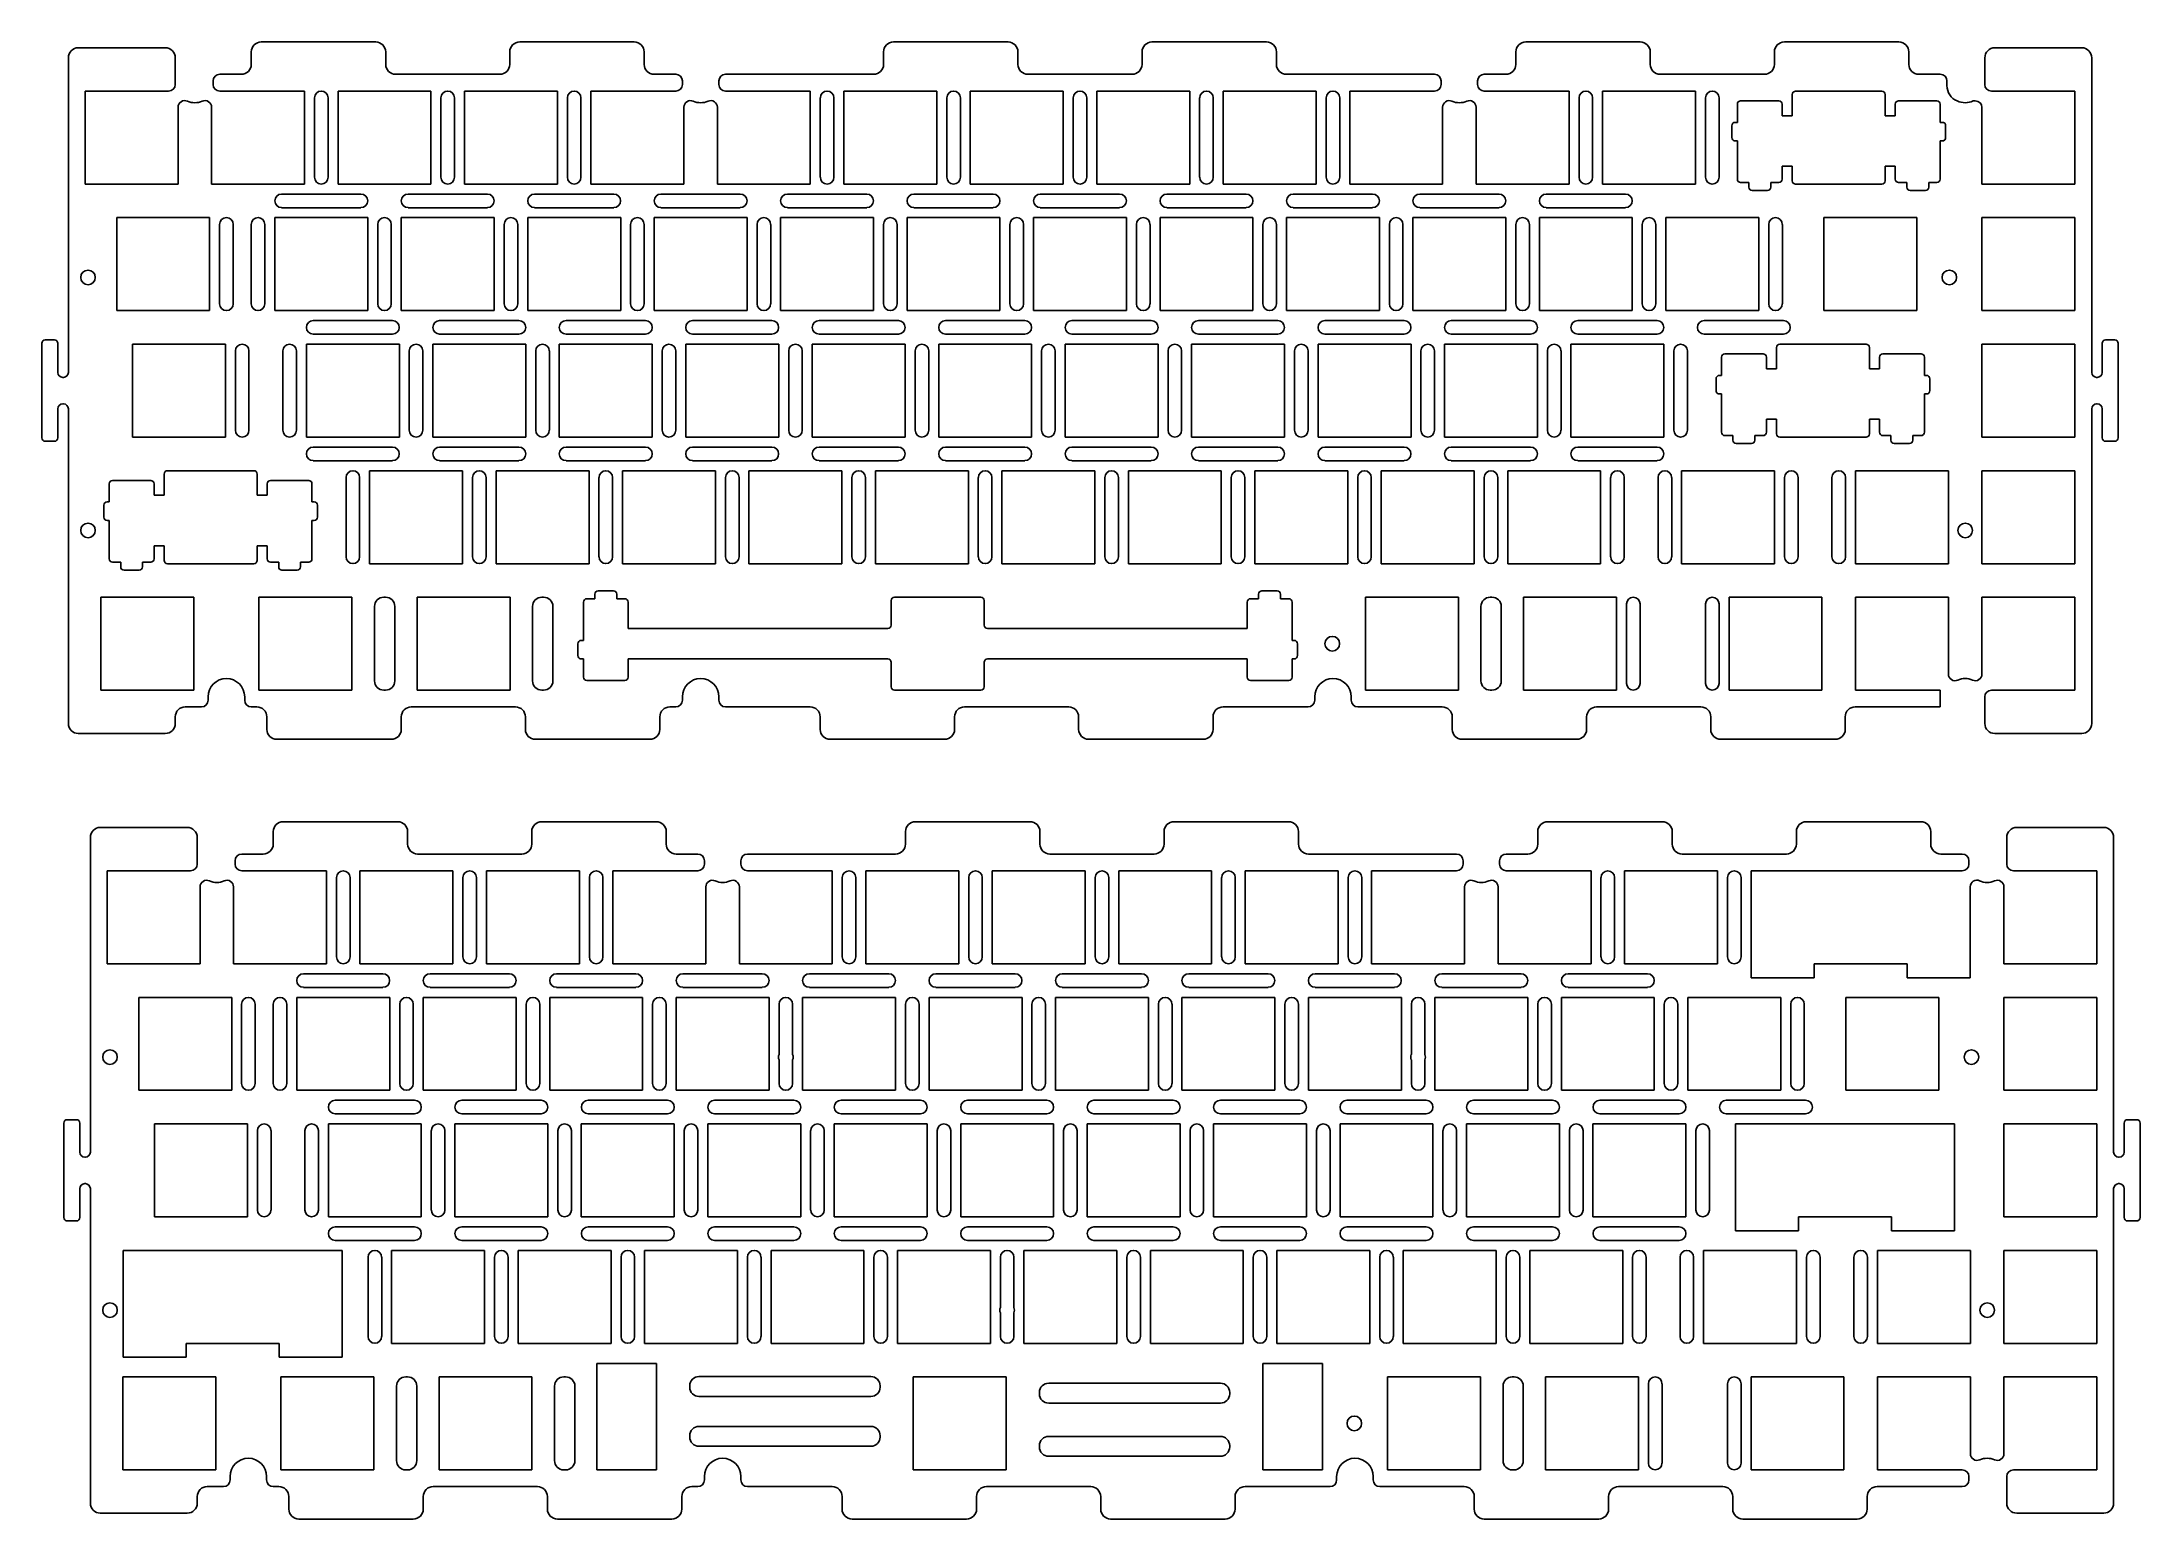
# Model space of a CAD drawing. Header units: millimetres. Extents: x 197 to 514, y 18 to 241.
import ezdxf

# ---------------------------------------------------------------- set-up
doc = ezdxf.new("R2010")
doc.units = ezdxf.units.MM
doc.layers.add('1', color=7, linetype='Continuous')
doc.layers.add('248', color=7, linetype='Continuous')

msp = doc.modelspace()

# ---------------------------------------------------------------- linework, layer by layer
for p, q in [((305.21, 213.24), (305.21, 201.29)), ((307.26, 213.24), (307.26, 201.29)), ((400.46, 213.24), (400.46, 201.29)), ((402.51, 213.24), (402.51, 201.29)), ((380.77, 157.58), (380.77, 156.88)), ((385.8, 156.38), (385.8, 150.61)), ((379.55, 144.58), (385.3, 144.58))]:
    msp.add_line(p, q)
for centre, start, end in [((381.27, 157.58), 90, 180), ((385.3, 156.38), 0, 90), ((379.55, 145.08), 180, 270), ((385.3, 145.08), 270, 360)]:
    msp.add_arc(centre, 0.5, start, end)
at = {"layer": '1'}
for p, q in [((381.27, 158.08), (383.57, 158.08)), ((386.62, 150.11), (386.62, 148.31))]:
    msp.add_line(p, q, dxfattribs=at)
for centre, start, end in [((383.57, 157.58), 360, 90), ((379.55, 156.38), 90, 180), ((339.92, 152.91), 179.9988, 270), ((386.12, 150.11), 0, 90), ((339.92, 147.31), 90, 180.0012), ((386.12, 148.31), 270, 360)]:
    msp.add_arc(centre, 0.5, start, end, dxfattribs=at)
for points in [[(379.05, 152.41), (379.05, 153.53), (379.05, 154.65), (379.05, 156.38)], [(379.55, 156.88), (380.19, 156.88), (380.48, 156.88), (380.77, 156.88)], [(384.07, 157.58), (384.07, 157.18), (384.07, 157.03), (384.07, 156.88)], [(384.07, 156.88), (384.35, 156.88), (384.63, 156.88), (385.3, 156.88)], [(339.92, 152.41), (354.48, 152.41), (366.76, 152.41), (379.05, 152.41)], [(379.05, 147.81), (366.82, 147.81), (354.6, 147.81), (339.92, 147.81)], [(379.05, 145.08), (379.05, 146.67), (379.05, 147.24), (379.05, 147.81)], [(385.8, 147.81), (385.8, 147.25), (385.8, 146.68), (385.8, 145.08)], [(386.12, 147.81), (385.9, 147.81), (385.85, 147.81), (385.8, 147.81)]]:
    msp.add_open_spline(points, degree=3, dxfattribs=at)
msp.add_open_spline([(385.8, 150.61), (385.91, 150.61), (385.96, 150.61), (386.02, 150.61), (386.12, 150.61)], degree=3, knots=[0, 0, 0, 0, 1, 2.418144, 2.418144, 2.418144, 2.418144], dxfattribs=at)
at = {"layer": '248'}
for p, q in [((247.76, 240.71), (230.51, 240.71)), ((247.76, 240.71), (230.51, 240.71)), ((286.7, 240.71), (269.45, 240.71)), ((286.7, 240.71), (269.45, 240.71)), ((343.01, 240.71), (325.76, 240.71)), ((343.01, 240.71), (325.76, 240.71)), ((381.95, 240.71), (364.7, 240.71)), ((381.95, 240.71), (364.7, 240.71)), ((438.26, 240.71), (421.01, 240.71)), ((438.26, 240.71), (421.01, 240.71)), ((477.21, 240.71), (459.96, 240.71)), ((477.21, 240.71), (459.96, 240.71)), ((201.46, 238.34), (201.46, 235.84)), ((201.46, 238.34), (201.46, 235.84)), ((216.06, 239.84), (202.96, 239.84)), ((216.06, 239.84), (202.96, 239.84)), ((217.56, 238.34), (217.56, 235.84)), ((217.56, 238.34), (217.56, 235.84)), ((229.01, 237.34), (229.01, 239.21)), ((229.01, 237.34), (229.01, 239.21)), ((249.26, 237.34), (249.26, 239.21)), ((249.26, 237.34), (249.26, 239.21)), ((267.95, 237.34), (267.95, 239.21)), ((267.95, 237.34), (267.95, 239.21)), ((288.2, 237.34), (288.2, 239.21)), ((288.2, 237.34), (288.2, 239.21)), ((324.26, 237.34), (324.26, 239.21)), ((324.26, 237.34), (324.26, 239.21)), ((344.51, 237.34), (344.51, 239.21)), ((344.51, 237.34), (344.51, 239.21)), ((363.2, 237.34), (363.2, 239.21)), ((363.2, 237.34), (363.2, 239.21)), ((383.45, 237.34), (383.45, 239.21)), ((383.45, 237.34), (383.45, 239.21)), ((419.51, 237.34), (419.51, 239.21)), ((419.51, 237.34), (419.51, 239.21)), ((439.76, 237.34), (439.76, 239.21)), ((439.76, 237.34), (439.76, 239.21)), ((458.46, 237.34), (458.46, 239.21)), ((458.46, 237.34), (458.46, 239.21)), ((478.71, 237.34), (478.71, 239.21)), ((478.71, 237.34), (478.71, 239.21)), ((490.16, 234.31), (490.16, 238.34)), ((490.16, 238.34), (490.16, 234.31)), ((491.66, 239.84), (504.76, 239.84)), ((491.66, 239.84), (504.76, 239.84)), ((506.26, 238.34), (506.26, 190.96)), ((506.26, 238.34), (506.26, 190.96)), ((201.46, 190.96), (201.46, 235.84)), ((201.46, 190.96), (201.46, 235.84)), ((217.56, 234.31), (217.56, 235.84)), ((217.56, 235.84), (217.56, 234.31)), ((223.26, 234.84), (223.26, 234.31)), ((223.26, 234.31), (223.26, 234.84)), ((224.26, 235.84), (227.51, 235.84)), ((224.26, 235.84), (227.51, 235.84)), ((250.76, 235.84), (266.45, 235.84)), ((250.76, 235.84), (266.45, 235.84)), ((289.7, 235.84), (292.95, 235.84)), ((289.7, 235.84), (292.95, 235.84)), ((293.95, 234.31), (293.95, 234.84)), ((293.95, 234.84), (293.95, 234.31)), ((299.45, 234.84), (299.45, 234.31)), ((299.45, 234.31), (299.45, 234.84)), ((300.45, 235.84), (322.76, 235.84)), ((300.45, 235.84), (322.76, 235.84)), ((346.01, 235.84), (361.7, 235.84)), ((346.01, 235.84), (361.7, 235.84)), ((384.95, 235.84), (407.26, 235.84)), ((384.95, 235.84), (407.26, 235.84)), ((408.26, 234.84), (408.26, 234.31)), ((408.26, 234.31), (408.26, 234.84)), ((413.76, 234.84), (413.76, 234.31)), ((413.76, 234.31), (413.76, 234.84)), ((414.76, 235.84), (418.01, 235.84)), ((414.76, 235.84), (418.01, 235.84)), ((441.26, 235.84), (456.96, 235.84)), ((441.26, 235.84), (456.96, 235.84)), ((483.46, 235.84), (480.21, 235.84)), ((483.46, 235.84), (480.21, 235.84)), ((484.46, 234.15), (484.46, 234.84)), ((484.46, 234.15), (484.46, 234.84)), ((203.98, 233.31), (216.56, 233.31)), ((203.98, 219.31), (203.98, 233.31)), ((203.98, 233.31), (216.56, 233.31)), ((203.98, 219.31), (203.98, 233.31)), ((217.98, 219.31), (217.98, 230.88)), ((217.98, 230.88), (217.98, 219.31)), ((223.03, 219.31), (223.03, 230.88)), ((223.03, 219.31), (223.03, 230.88)), ((224.26, 233.31), (237.03, 233.31)), ((224.26, 233.31), (237.03, 233.31)), ((237.03, 233.31), (237.03, 219.31)), ((237.03, 233.31), (237.03, 219.31)), ((238.53, 220.34), (238.53, 232.29)), ((238.53, 232.29), (238.53, 220.34)), ((240.58, 220.34), (240.58, 232.29)), ((240.58, 232.29), (240.58, 220.34)), ((242.08, 233.31), (256.08, 233.31)), ((242.08, 233.31), (256.08, 233.31)), ((242.08, 219.31), (242.08, 233.31)), ((242.08, 219.31), (242.08, 233.31)), ((256.08, 233.31), (256.08, 219.31)), ((256.08, 233.31), (256.08, 219.31)), ((257.58, 220.34), (257.58, 232.29)), ((257.58, 232.29), (257.58, 220.34)), ((259.63, 220.34), (259.63, 232.29)), ((259.63, 232.29), (259.63, 220.34)), ((261.13, 219.31), (261.13, 233.31)), ((261.13, 219.31), (261.13, 233.31)), ((261.13, 233.31), (275.13, 233.31)), ((261.13, 233.31), (275.13, 233.31)), ((275.13, 233.31), (275.13, 219.31)), ((275.13, 233.31), (275.13, 219.31)), ((276.63, 232.29), (276.63, 220.34)), ((276.63, 220.34), (276.63, 232.29)), ((278.68, 220.34), (278.68, 232.29)), ((278.68, 232.29), (278.68, 220.34)), ((280.18, 233.31), (292.95, 233.31)), ((280.18, 219.31), (280.18, 233.31)), ((280.18, 233.31), (292.95, 233.31)), ((280.18, 219.31), (280.18, 233.31)), ((294.18, 230.88), (294.18, 219.31)), ((294.18, 230.88), (294.18, 219.31)), ((299.23, 219.31), (299.23, 230.88)), ((299.23, 219.31), (299.23, 230.88)), ((300.45, 233.31), (313.23, 233.31)), ((300.45, 233.31), (313.23, 233.31)), ((313.23, 233.31), (313.23, 219.31)), ((313.23, 233.31), (313.23, 219.31)), ((314.73, 220.34), (314.73, 232.29)), ((314.73, 232.29), (314.73, 220.34)), ((316.78, 232.29), (316.78, 220.34)), ((316.78, 220.34), (316.78, 232.29)), ((318.28, 233.31), (332.28, 233.31)), ((318.28, 219.31), (318.28, 233.31)), ((318.28, 233.31), (332.28, 233.31)), ((318.28, 219.31), (318.28, 233.31)), ((332.28, 233.31), (332.28, 219.31)), ((332.28, 233.31), (332.28, 219.31)), ((333.78, 220.34), (333.78, 232.29)), ((333.78, 232.29), (333.78, 220.34)), ((335.83, 220.34), (335.83, 232.29)), ((335.83, 232.29), (335.83, 220.34)), ((337.33, 219.31), (337.33, 233.31)), ((337.33, 233.31), (351.33, 233.31)), ((337.33, 219.31), (337.33, 233.31)), ((337.33, 233.31), (351.33, 233.31)), ((351.33, 233.31), (351.33, 219.31)), ((351.33, 233.31), (351.33, 219.31)), ((352.83, 232.29), (352.83, 220.34)), ((352.83, 220.34), (352.83, 232.29)), ((354.88, 232.29), (354.88, 220.34)), ((354.88, 220.34), (354.88, 232.29)), ((356.38, 219.31), (356.38, 233.31)), ((356.38, 219.31), (356.38, 233.31)), ((356.38, 233.31), (370.38, 233.31)), ((356.38, 233.31), (370.38, 233.31)), ((370.38, 233.31), (370.38, 219.31)), ((370.38, 233.31), (370.38, 219.31)), ((371.88, 232.29), (371.88, 220.34)), ((371.88, 220.34), (371.88, 232.29)), ((373.93, 220.34), (373.93, 232.29)), ((373.93, 232.29), (373.93, 220.34)), ((375.43, 219.31), (375.43, 233.31)), ((375.43, 219.31), (375.43, 233.31)), ((375.43, 233.31), (389.43, 233.31)), ((375.43, 233.31), (389.43, 233.31)), ((389.43, 233.31), (389.43, 219.31)), ((389.43, 233.31), (389.43, 219.31)), ((390.93, 220.34), (390.93, 232.29)), ((390.93, 232.29), (390.93, 220.34)), ((392.98, 232.29), (392.98, 220.34)), ((392.98, 220.34), (392.98, 232.29)), ((394.48, 233.31), (407.26, 233.31)), ((394.48, 219.31), (394.48, 233.31)), ((394.48, 233.31), (407.26, 233.31)), ((394.48, 219.31), (394.48, 233.31)), ((408.48, 230.88), (408.48, 219.31)), ((408.48, 230.88), (408.48, 219.31)), ((413.53, 219.31), (413.53, 230.88)), ((413.53, 219.31), (413.53, 230.88)), ((414.76, 233.31), (427.53, 233.31)), ((414.76, 233.31), (427.53, 233.31)), ((427.53, 233.31), (427.53, 219.31)), ((427.53, 233.31), (427.53, 219.31)), ((429.03, 232.29), (429.03, 220.34)), ((429.03, 220.34), (429.03, 232.29)), ((431.08, 232.29), (431.08, 220.34)), ((431.08, 220.34), (431.08, 232.29)), ((432.58, 219.31), (432.58, 233.31)), ((432.58, 233.31), (446.58, 233.31)), ((432.58, 233.31), (446.58, 233.31)), ((432.58, 219.31), (432.58, 233.31)), ((446.58, 233.31), (446.58, 219.31)), ((446.58, 233.31), (446.58, 219.31)), ((448.08, 232.29), (448.08, 220.34)), ((448.08, 220.34), (448.08, 232.29)), ((450.13, 232.29), (450.13, 220.34)), ((450.13, 220.34), (450.13, 232.29)), ((452.88, 231.34), (452.88, 228.61)), ((453.38, 231.84), (459.13, 231.84)), ((459.13, 231.84), (453.38, 231.84)), ((459.63, 229.61), (459.63, 231.34)), ((461.16, 232.81), (461.16, 229.61)), ((474.66, 233.31), (461.66, 233.31)), ((461.66, 233.31), (474.66, 233.31)), ((475.16, 229.61), (475.16, 232.81)), ((476.68, 231.34), (476.68, 229.61)), ((482.93, 231.84), (477.18, 231.84)), ((477.18, 231.84), (482.93, 231.84)), ((483.43, 228.61), (483.43, 231.34)), ((488.73, 231.84), (488.41, 231.84)), ((488.73, 231.84), (488.41, 231.84)), ((489.73, 219.31), (489.73, 230.84)), ((489.73, 219.31), (489.73, 230.84)), ((491.16, 233.31), (503.73, 233.31)), ((491.16, 233.31), (503.73, 233.31)), ((503.73, 233.31), (503.73, 219.31)), ((503.73, 233.31), (503.73, 219.31)), ((452.06, 228.11), (452.06, 226.31)), ((452.06, 226.31), (452.06, 228.11)), ((452.88, 228.61), (452.56, 228.61)), ((459.63, 229.61), (461.16, 229.61)), ((461.16, 229.61), (459.63, 229.61)), ((476.68, 229.61), (475.16, 229.61)), ((475.16, 229.61), (476.68, 229.61)), ((483.76, 228.61), (483.43, 228.61)), ((484.26, 226.31), (484.26, 228.11)), ((484.26, 228.11), (484.26, 226.31)), ((452.56, 225.81), (452.88, 225.81)), ((452.88, 225.81), (452.88, 220.04)), ((483.43, 225.81), (483.76, 225.81)), ((483.43, 220.04), (483.43, 225.81)), ((461.16, 222.01), (459.63, 222.01)), ((459.63, 220.04), (459.63, 222.01)), ((459.63, 222.01), (461.16, 222.01)), ((461.16, 222.01), (461.16, 219.81)), ((476.68, 222.01), (475.16, 222.01)), ((475.16, 219.81), (475.16, 222.01)), ((475.16, 222.01), (476.68, 222.01)), ((476.68, 222.01), (476.68, 220.04)), ((203.98, 219.31), (217.98, 219.31)), ((203.98, 219.31), (217.98, 219.31)), ((237.03, 219.31), (223.03, 219.31)), ((237.03, 219.31), (223.03, 219.31)), ((256.08, 219.31), (242.08, 219.31)), ((256.08, 219.31), (242.08, 219.31)), ((275.13, 219.31), (261.13, 219.31)), ((275.13, 219.31), (261.13, 219.31)), ((294.18, 219.31), (280.18, 219.31)), ((294.18, 219.31), (280.18, 219.31)), ((313.23, 219.31), (299.23, 219.31)), ((313.23, 219.31), (299.23, 219.31)), ((332.28, 219.31), (318.28, 219.31)), ((332.28, 219.31), (318.28, 219.31)), ((351.33, 219.31), (337.33, 219.31)), ((351.33, 219.31), (337.33, 219.31)), ((370.38, 219.31), (356.38, 219.31)), ((370.38, 219.31), (356.38, 219.31)), ((389.43, 219.31), (375.43, 219.31)), ((389.43, 219.31), (375.43, 219.31)), ((408.48, 219.31), (394.48, 219.31)), ((408.48, 219.31), (394.48, 219.31)), ((427.53, 219.31), (413.53, 219.31)), ((427.53, 219.31), (413.53, 219.31)), ((446.58, 219.31), (432.58, 219.31)), ((446.58, 219.31), (432.58, 219.31)), ((453.38, 219.54), (454.61, 219.54)), ((454.61, 219.54), (454.61, 218.84)), ((457.41, 218.34), (455.11, 218.34)), ((455.11, 218.34), (457.41, 218.34)), ((457.91, 219.54), (459.13, 219.54)), ((457.91, 218.84), (457.91, 219.54)), ((461.66, 219.31), (474.66, 219.31)), ((474.66, 219.31), (461.66, 219.31)), ((477.18, 219.54), (478.41, 219.54)), ((478.41, 219.54), (478.41, 218.84)), ((481.21, 218.34), (478.91, 218.34)), ((478.91, 218.34), (481.21, 218.34)), ((481.71, 218.84), (481.71, 219.54)), ((481.71, 219.54), (482.93, 219.54)), ((503.73, 219.31), (489.73, 219.31)), ((503.73, 219.31), (489.73, 219.31)), ((233.58, 217.81), (245.53, 217.81)), ((233.58, 217.81), (245.53, 217.81)), ((245.53, 215.76), (233.58, 215.76)), ((245.53, 215.76), (233.58, 215.76)), ((252.63, 217.81), (264.58, 217.81)), ((252.63, 217.81), (264.58, 217.81)), ((264.58, 215.76), (252.63, 215.76)), ((264.58, 215.76), (252.63, 215.76)), ((271.68, 217.81), (283.63, 217.81)), ((271.68, 217.81), (283.63, 217.81)), ((283.63, 215.76), (271.68, 215.76)), ((283.63, 215.76), (271.68, 215.76)), ((290.73, 217.81), (302.68, 217.81)), ((290.73, 217.81), (302.68, 217.81)), ((302.68, 215.76), (290.73, 215.76)), ((302.68, 215.76), (290.73, 215.76)), ((309.78, 217.81), (321.73, 217.81)), ((309.78, 217.81), (321.73, 217.81)), ((321.73, 215.76), (309.78, 215.76)), ((321.73, 215.76), (309.78, 215.76)), ((328.83, 217.81), (340.78, 217.81)), ((328.83, 217.81), (340.78, 217.81)), ((340.78, 215.76), (328.83, 215.76)), ((340.78, 215.76), (328.83, 215.76)), ((347.88, 217.81), (359.83, 217.81)), ((347.88, 217.81), (359.83, 217.81)), ((359.83, 215.76), (347.88, 215.76)), ((359.83, 215.76), (347.88, 215.76)), ((366.93, 217.81), (378.88, 217.81)), ((366.93, 217.81), (378.88, 217.81)), ((378.88, 215.76), (366.93, 215.76)), ((378.88, 215.76), (366.93, 215.76)), ((385.98, 217.81), (397.93, 217.81)), ((385.98, 217.81), (397.93, 217.81)), ((397.93, 215.76), (385.98, 215.76)), ((397.93, 215.76), (385.98, 215.76)), ((405.03, 217.81), (416.98, 217.81)), ((405.03, 217.81), (416.98, 217.81)), ((416.98, 215.76), (405.03, 215.76)), ((416.98, 215.76), (405.03, 215.76)), ((424.08, 217.81), (436.03, 217.81)), ((424.08, 217.81), (436.03, 217.81)), ((436.03, 215.76), (424.08, 215.76)), ((436.03, 215.76), (424.08, 215.76)), ((208.74, 200.26), (208.74, 214.26)), ((208.74, 214.26), (222.74, 214.26)), ((208.74, 214.26), (222.74, 214.26)), ((208.74, 200.26), (208.74, 214.26)), ((222.74, 214.26), (222.74, 200.26)), ((222.74, 214.26), (222.74, 200.26)), ((224.24, 213.24), (224.24, 201.29)), ((224.24, 213.24), (224.24, 201.29)), ((226.29, 201.29), (226.29, 213.24)), ((226.29, 201.29), (226.29, 213.24)), ((229.01, 213.24), (229.01, 201.29)), ((229.01, 213.24), (229.01, 201.29)), ((231.06, 201.29), (231.06, 213.24)), ((231.06, 201.29), (231.06, 213.24)), ((232.56, 200.26), (232.56, 214.26)), ((232.56, 200.26), (232.56, 214.26)), ((232.56, 214.26), (246.56, 214.26)), ((232.56, 214.26), (246.56, 214.26)), ((246.56, 214.26), (246.56, 200.26)), ((246.56, 214.26), (246.56, 200.26)), ((248.06, 201.29), (248.06, 213.24)), ((248.06, 213.24), (248.06, 201.29)), ((250.11, 201.29), (250.11, 213.24)), ((250.11, 213.24), (250.11, 201.29)), ((251.61, 200.26), (251.61, 214.26)), ((251.61, 200.26), (251.61, 214.26)), ((251.61, 214.26), (265.61, 214.26)), ((251.61, 214.26), (265.61, 214.26)), ((265.61, 214.26), (265.61, 200.26)), ((265.61, 214.26), (265.61, 200.26)), ((267.11, 201.29), (267.11, 213.24)), ((267.11, 213.24), (267.11, 201.29)), ((269.16, 201.29), (269.16, 213.24)), ((269.16, 213.24), (269.16, 201.29)), ((270.66, 200.26), (270.66, 214.26)), ((270.66, 214.26), (284.66, 214.26)), ((270.66, 214.26), (284.66, 214.26)), ((270.66, 200.26), (270.66, 214.26)), ((284.66, 214.26), (284.66, 200.26)), ((284.66, 214.26), (284.66, 200.26)), ((286.16, 201.29), (286.16, 213.24)), ((286.16, 213.24), (286.16, 201.29)), ((288.21, 213.24), (288.21, 201.29)), ((288.21, 201.29), (288.21, 213.24)), ((289.71, 200.26), (289.71, 214.26)), ((289.71, 200.26), (289.71, 214.26)), ((289.71, 214.26), (303.7, 214.26)), ((289.71, 214.26), (303.7, 214.26)), ((303.7, 214.26), (303.7, 200.26)), ((303.7, 214.26), (303.7, 200.26)), ((308.76, 214.26), (322.75, 214.26)), ((308.76, 200.26), (308.76, 214.26)), ((308.76, 214.26), (322.75, 214.26)), ((308.76, 200.26), (308.76, 214.26)), ((322.75, 214.26), (322.75, 200.26)), ((322.75, 214.26), (322.75, 200.26)), ((324.26, 213.24), (324.26, 201.29)), ((324.26, 201.29), (324.26, 213.24)), ((326.31, 201.29), (326.31, 213.24)), ((326.31, 213.24), (326.31, 201.29)), ((327.81, 214.26), (341.8, 214.26)), ((327.81, 200.26), (327.81, 214.26)), ((327.81, 200.26), (327.81, 214.26)), ((327.81, 214.26), (341.8, 214.26)), ((341.8, 214.26), (341.8, 200.26)), ((341.8, 214.26), (341.8, 200.26)), ((343.31, 213.24), (343.31, 201.29)), ((343.31, 201.29), (343.31, 213.24)), ((345.36, 201.29), (345.36, 213.24)), ((345.36, 213.24), (345.36, 201.29)), ((346.86, 214.26), (360.85, 214.26)), ((346.86, 200.26), (346.86, 214.26)), ((346.86, 214.26), (360.85, 214.26)), ((346.86, 200.26), (346.86, 214.26)), ((360.85, 214.26), (360.85, 200.26)), ((360.85, 214.26), (360.85, 200.26)), ((362.36, 201.29), (362.36, 213.24)), ((362.36, 213.24), (362.36, 201.29)), ((364.41, 213.24), (364.41, 201.29)), ((364.41, 201.29), (364.41, 213.24)), ((365.91, 200.26), (365.91, 214.26)), ((365.91, 200.26), (365.91, 214.26)), ((365.91, 214.26), (379.9, 214.26)), ((365.91, 214.26), (379.9, 214.26)), ((379.9, 214.26), (379.9, 200.26)), ((379.9, 214.26), (379.9, 200.26)), ((381.41, 213.24), (381.41, 201.29)), ((381.41, 201.29), (381.41, 213.24)), ((383.46, 213.24), (383.46, 201.29)), ((383.46, 201.29), (383.46, 213.24)), ((384.96, 214.26), (398.95, 214.26)), ((384.96, 214.26), (398.95, 214.26)), ((384.96, 200.26), (384.96, 214.26)), ((384.96, 200.26), (384.96, 214.26)), ((398.95, 214.26), (398.95, 200.26)), ((398.95, 214.26), (398.95, 200.26)), ((404.01, 214.26), (418, 214.26)), ((404.01, 214.26), (418, 214.26)), ((404.01, 200.26), (404.01, 214.26)), ((404.01, 200.26), (404.01, 214.26)), ((418, 214.26), (418, 200.26)), ((418, 214.26), (418, 200.26)), ((419.51, 213.24), (419.51, 201.29)), ((419.51, 201.29), (419.51, 213.24)), ((421.56, 213.24), (421.56, 201.29)), ((421.56, 201.29), (421.56, 213.24)), ((423.06, 214.26), (437.05, 214.26)), ((423.06, 214.26), (437.05, 214.26)), ((423.06, 200.26), (423.06, 214.26)), ((423.06, 200.26), (423.06, 214.26)), ((437.05, 214.26), (437.05, 200.26)), ((437.05, 214.26), (437.05, 200.26)), ((438.56, 213.24), (438.56, 201.29)), ((438.56, 201.29), (438.56, 213.24)), ((440.61, 213.24), (440.61, 201.29)), ((440.61, 201.29), (440.61, 213.24)), ((442.11, 214.26), (456.1, 214.26)), ((442.11, 200.26), (442.11, 214.26)), ((442.11, 214.26), (456.1, 214.26)), ((442.11, 200.26), (442.11, 214.26)), ((456.1, 214.26), (456.1, 200.26)), ((456.1, 214.26), (456.1, 200.26)), ((457.61, 201.29), (457.61, 213.24)), ((457.61, 213.24), (457.61, 201.29)), ((459.66, 213.24), (459.66, 201.29)), ((459.66, 201.29), (459.66, 213.24)), ((465.92, 200.26), (465.92, 214.26)), ((465.92, 214.26), (479.92, 214.26)), ((465.92, 200.26), (465.92, 214.26)), ((465.92, 214.26), (479.92, 214.26)), ((479.92, 214.26), (479.92, 200.26)), ((479.92, 214.26), (479.92, 200.26)), ((489.73, 200.26), (489.73, 214.26)), ((489.73, 214.26), (503.73, 214.26)), ((489.73, 214.26), (503.73, 214.26)), ((489.73, 200.26), (489.73, 214.26)), ((503.73, 214.26), (503.73, 200.26)), ((503.73, 214.26), (503.73, 200.26)), ((222.74, 200.26), (208.74, 200.26)), ((222.74, 200.26), (208.74, 200.26)), ((246.56, 200.26), (232.56, 200.26)), ((246.56, 200.26), (232.56, 200.26)), ((265.61, 200.26), (251.61, 200.26)), ((265.61, 200.26), (251.61, 200.26)), ((284.66, 200.26), (270.66, 200.26)), ((284.66, 200.26), (270.66, 200.26)), ((303.7, 200.26), (289.71, 200.26)), ((303.7, 200.26), (289.71, 200.26)), ((322.75, 200.26), (308.76, 200.26)), ((322.75, 200.26), (308.76, 200.26)), ((341.8, 200.26), (327.81, 200.26)), ((341.8, 200.26), (327.81, 200.26)), ((360.85, 200.26), (346.86, 200.26)), ((360.85, 200.26), (346.86, 200.26)), ((379.9, 200.26), (365.91, 200.26)), ((379.9, 200.26), (365.91, 200.26)), ((398.95, 200.26), (384.96, 200.26)), ((398.95, 200.26), (384.96, 200.26)), ((418, 200.26), (404.01, 200.26)), ((418, 200.26), (404.01, 200.26)), ((437.05, 200.26), (423.06, 200.26)), ((437.05, 200.26), (423.06, 200.26)), ((456.1, 200.26), (442.11, 200.26)), ((456.1, 200.26), (442.11, 200.26)), ((479.92, 200.26), (465.92, 200.26)), ((479.92, 200.26), (465.92, 200.26)), ((503.73, 200.26), (489.73, 200.26)), ((503.73, 200.26), (489.73, 200.26)), ((238.34, 198.76), (250.29, 198.76)), ((238.34, 198.76), (250.29, 198.76)), ((250.29, 196.71), (238.34, 196.71)), ((250.29, 196.71), (238.34, 196.71)), ((257.39, 198.76), (269.34, 198.76)), ((257.39, 198.76), (269.34, 198.76)), ((269.34, 196.71), (257.39, 196.71)), ((269.34, 196.71), (257.39, 196.71)), ((276.44, 198.76), (288.39, 198.76)), ((276.44, 198.76), (288.39, 198.76)), ((288.39, 196.71), (276.44, 196.71)), ((288.39, 196.71), (276.44, 196.71)), ((295.49, 198.76), (307.44, 198.76)), ((295.49, 198.76), (307.44, 198.76)), ((307.44, 196.71), (295.49, 196.71)), ((307.44, 196.71), (295.49, 196.71)), ((314.54, 198.76), (326.49, 198.76)), ((314.54, 198.76), (326.49, 198.76)), ((326.49, 196.71), (314.54, 196.71)), ((326.49, 196.71), (314.54, 196.71)), ((333.59, 198.76), (345.54, 198.76)), ((333.59, 198.76), (345.54, 198.76)), ((345.54, 196.71), (333.59, 196.71)), ((345.54, 196.71), (333.59, 196.71)), ((352.64, 198.76), (364.59, 198.76)), ((352.64, 198.76), (364.59, 198.76)), ((364.59, 196.71), (352.64, 196.71)), ((364.59, 196.71), (352.64, 196.71)), ((371.69, 198.76), (383.64, 198.76)), ((371.69, 198.76), (383.64, 198.76)), ((383.64, 196.71), (371.69, 196.71)), ((383.64, 196.71), (371.69, 196.71)), ((390.74, 198.76), (402.69, 198.76)), ((390.74, 198.76), (402.69, 198.76)), ((402.69, 196.71), (390.74, 196.71)), ((402.69, 196.71), (390.74, 196.71)), ((409.79, 198.76), (421.74, 198.76)), ((409.79, 198.76), (421.74, 198.76)), ((421.74, 196.71), (409.79, 196.71)), ((421.74, 196.71), (409.79, 196.71)), ((428.84, 198.76), (440.79, 198.76)), ((428.84, 198.76), (440.79, 198.76)), ((440.79, 196.71), (428.84, 196.71)), ((440.79, 196.71), (428.84, 196.71)), ((447.89, 198.76), (459.84, 198.76)), ((447.89, 198.76), (459.84, 198.76)), ((459.84, 196.71), (447.89, 196.71)), ((459.84, 196.71), (447.89, 196.71)), ((197.48, 181.09), (197.48, 195.34)), ((197.48, 181.09), (197.48, 195.34)), ((199.36, 195.84), (197.98, 195.84)), ((197.98, 195.84), (199.36, 195.84)), ((199.86, 190.96), (199.86, 195.34)), ((199.86, 190.96), (199.86, 195.34)), ((211.12, 181.21), (211.12, 195.21)), ((211.12, 195.21), (225.12, 195.21)), ((211.12, 181.21), (211.12, 195.21)), ((211.12, 195.21), (225.12, 195.21)), ((225.12, 195.21), (225.12, 181.21)), ((225.12, 195.21), (225.12, 181.21)), ((226.62, 182.24), (226.62, 194.19)), ((226.62, 182.24), (226.62, 194.19)), ((228.67, 194.19), (228.67, 182.24)), ((228.67, 194.19), (228.67, 182.24)), ((233.77, 182.24), (233.77, 194.19)), ((233.77, 182.24), (233.77, 194.19)), ((235.82, 194.19), (235.82, 182.24)), ((235.82, 194.19), (235.82, 182.24)), ((237.32, 181.21), (237.32, 195.21)), ((237.32, 195.21), (251.32, 195.21)), ((237.32, 181.21), (237.32, 195.21)), ((237.32, 195.21), (251.32, 195.21)), ((251.32, 195.21), (251.32, 181.21)), ((251.32, 195.21), (251.32, 181.21)), ((252.82, 194.19), (252.82, 182.24)), ((252.82, 182.24), (252.82, 194.19)), ((254.87, 194.19), (254.87, 182.24)), ((254.87, 182.24), (254.87, 194.19)), ((256.37, 195.21), (270.37, 195.21)), ((256.37, 181.21), (256.37, 195.21)), ((256.37, 195.21), (270.37, 195.21)), ((256.37, 181.21), (256.37, 195.21)), ((270.37, 195.21), (270.37, 181.21)), ((270.37, 195.21), (270.37, 181.21)), ((271.87, 182.24), (271.87, 194.19)), ((271.87, 194.19), (271.87, 182.24)), ((273.92, 194.19), (273.92, 182.24)), ((273.92, 182.24), (273.92, 194.19)), ((275.42, 195.21), (289.42, 195.21)), ((275.42, 195.21), (289.42, 195.21)), ((275.42, 181.21), (275.42, 195.21)), ((275.42, 181.21), (275.42, 195.21)), ((289.42, 195.21), (289.42, 181.21)), ((289.42, 195.21), (289.42, 181.21)), ((290.92, 182.24), (290.92, 194.19)), ((290.92, 194.19), (290.92, 182.24)), ((292.97, 194.19), (292.97, 182.24)), ((292.97, 182.24), (292.97, 194.19)), ((294.47, 195.21), (308.47, 195.21)), ((294.47, 181.21), (294.47, 195.21)), ((294.47, 195.21), (308.47, 195.21)), ((294.47, 181.21), (294.47, 195.21)), ((308.47, 195.21), (308.47, 181.21)), ((308.47, 195.21), (308.47, 181.21)), ((309.97, 194.19), (309.97, 182.24)), ((309.97, 182.24), (309.97, 194.19)), ((312.02, 194.19), (312.02, 182.24)), ((312.02, 182.24), (312.02, 194.19)), ((313.52, 181.21), (313.52, 195.21)), ((313.52, 195.21), (327.52, 195.21)), ((313.52, 195.21), (327.52, 195.21)), ((313.52, 181.21), (313.52, 195.21)), ((327.52, 195.21), (327.52, 181.21)), ((327.52, 195.21), (327.52, 181.21)), ((329.02, 182.24), (329.02, 194.19)), ((329.02, 194.19), (329.02, 182.24)), ((331.07, 182.24), (331.07, 194.19)), ((331.07, 194.19), (331.07, 182.24)), ((332.57, 195.21), (346.57, 195.21)), ((332.57, 181.21), (332.57, 195.21)), ((332.57, 195.21), (346.57, 195.21)), ((332.57, 181.21), (332.57, 195.21)), ((346.57, 195.21), (346.57, 181.21)), ((346.57, 195.21), (346.57, 181.21)), ((348.07, 194.19), (348.07, 182.24)), ((348.07, 182.24), (348.07, 194.19)), ((350.12, 182.24), (350.12, 194.19)), ((350.12, 194.19), (350.12, 182.24)), ((351.62, 195.21), (365.62, 195.21)), ((351.62, 195.21), (365.62, 195.21)), ((351.62, 181.21), (351.62, 195.21)), ((351.62, 181.21), (351.62, 195.21)), ((365.62, 195.21), (365.62, 181.21)), ((365.62, 195.21), (365.62, 181.21)), ((367.12, 182.24), (367.12, 194.19)), ((367.12, 194.19), (367.12, 182.24)), ((369.17, 194.19), (369.17, 182.24)), ((369.17, 182.24), (369.17, 194.19)), ((370.67, 195.21), (384.67, 195.21)), ((370.67, 181.21), (370.67, 195.21)), ((370.67, 195.21), (384.67, 195.21)), ((370.67, 181.21), (370.67, 195.21)), ((384.67, 195.21), (384.67, 181.21)), ((384.67, 195.21), (384.67, 181.21)), ((386.17, 194.19), (386.17, 182.24)), ((386.17, 182.24), (386.17, 194.19)), ((388.22, 194.19), (388.22, 182.24)), ((388.22, 182.24), (388.22, 194.19)), ((389.72, 195.21), (403.72, 195.21)), ((389.72, 181.21), (389.72, 195.21)), ((389.72, 181.21), (389.72, 195.21)), ((389.72, 195.21), (403.72, 195.21)), ((403.72, 195.21), (403.72, 181.21)), ((403.72, 195.21), (403.72, 181.21)), ((405.22, 194.19), (405.22, 182.24)), ((405.22, 182.24), (405.22, 194.19)), ((407.27, 182.24), (407.27, 194.19)), ((407.27, 194.19), (407.27, 182.24)), ((408.77, 181.21), (408.77, 195.21)), ((408.77, 195.21), (422.77, 195.21)), ((408.77, 195.21), (422.77, 195.21)), ((408.77, 181.21), (408.77, 195.21)), ((422.77, 195.21), (422.77, 181.21)), ((422.77, 195.21), (422.77, 181.21)), ((424.27, 194.19), (424.27, 182.24)), ((424.27, 182.24), (424.27, 194.19)), ((426.32, 182.24), (426.32, 194.19)), ((426.32, 194.19), (426.32, 182.24)), ((427.82, 181.21), (427.82, 195.21)), ((427.82, 195.21), (441.82, 195.21)), ((427.82, 195.21), (441.82, 195.21)), ((427.82, 181.21), (427.82, 195.21)), ((441.82, 195.21), (441.82, 181.21)), ((441.82, 195.21), (441.82, 181.21)), ((443.32, 194.19), (443.32, 182.24)), ((443.32, 182.24), (443.32, 194.19)), ((445.37, 194.19), (445.37, 182.24)), ((445.37, 182.24), (445.37, 194.19)), ((450.5, 193.24), (450.5, 190.51)), ((451, 193.74), (456.75, 193.74)), ((456.75, 193.74), (451, 193.74)), ((457.25, 191.51), (457.25, 193.24)), ((458.77, 194.71), (458.77, 191.51)), ((472.27, 195.21), (459.27, 195.21)), ((459.27, 195.21), (472.27, 195.21)), ((472.77, 191.51), (472.77, 194.71)), ((474.3, 193.24), (474.3, 191.51)), ((480.55, 193.74), (474.8, 193.74)), ((474.8, 193.74), (480.55, 193.74)), ((481.05, 190.51), (481.05, 193.24)), ((489.73, 181.21), (489.73, 195.21)), ((489.73, 195.21), (503.73, 195.21)), ((489.73, 195.21), (503.73, 195.21)), ((489.73, 181.21), (489.73, 195.21)), ((503.73, 195.21), (503.73, 181.21)), ((503.73, 195.21), (503.73, 181.21)), ((507.86, 190.96), (507.86, 195.34)), ((507.86, 195.34), (507.86, 190.96)), ((508.36, 195.84), (509.73, 195.84)), ((508.36, 195.84), (509.73, 195.84)), ((510.23, 195.34), (510.23, 181.09)), ((510.23, 181.09), (510.23, 195.34)), ((200.61, 190.21), (200.71, 190.21)), ((200.71, 190.21), (200.61, 190.21)), ((449.67, 190.01), (449.67, 188.21)), ((449.67, 188.21), (449.67, 190.01)), ((450.5, 190.51), (450.17, 190.51)), ((458.77, 191.51), (457.25, 191.51)), ((457.25, 191.51), (458.77, 191.51)), ((472.77, 191.51), (474.3, 191.51)), ((474.3, 191.51), (472.77, 191.51)), ((481.37, 190.51), (481.05, 190.51)), ((481.87, 188.21), (481.87, 190.01)), ((481.87, 190.01), (481.87, 188.21)), ((507.01, 190.21), (507.11, 190.21)), ((507.01, 190.21), (507.11, 190.21)), ((450.17, 187.71), (450.5, 187.71)), ((450.5, 187.71), (450.5, 181.94)), ((481.05, 181.94), (481.05, 187.71)), ((481.05, 187.71), (481.37, 187.71)), ((199.86, 181.09), (199.86, 185.46)), ((199.86, 181.09), (199.86, 185.46)), ((200.71, 186.21), (200.61, 186.21)), ((200.71, 186.21), (200.61, 186.21)), ((201.46, 140.79), (201.46, 185.46)), ((201.46, 140.79), (201.46, 185.46)), ((457.25, 181.94), (457.25, 183.91)), ((458.77, 183.91), (457.25, 183.91)), ((457.25, 183.91), (458.77, 183.91)), ((458.77, 183.91), (458.77, 181.71)), ((472.77, 183.91), (474.3, 183.91)), ((474.3, 183.91), (472.77, 183.91)), ((472.77, 181.71), (472.77, 183.91)), ((474.3, 183.91), (474.3, 181.94)), ((506.26, 185.46), (506.26, 138.09)), ((506.26, 185.46), (506.26, 138.09)), ((507.11, 186.21), (507.01, 186.21)), ((507.01, 186.21), (507.11, 186.21)), ((507.86, 181.09), (507.86, 185.46)), ((507.86, 185.46), (507.86, 181.09)), ((199.36, 180.59), (197.98, 180.59)), ((199.36, 180.59), (197.98, 180.59)), ((225.12, 181.21), (211.12, 181.21)), ((225.12, 181.21), (211.12, 181.21)), ((251.32, 181.21), (237.32, 181.21)), ((251.32, 181.21), (237.32, 181.21)), ((270.37, 181.21), (256.37, 181.21)), ((270.37, 181.21), (256.37, 181.21)), ((289.42, 181.21), (275.42, 181.21)), ((289.42, 181.21), (275.42, 181.21)), ((308.47, 181.21), (294.47, 181.21)), ((308.47, 181.21), (294.47, 181.21)), ((327.52, 181.21), (313.52, 181.21)), ((327.52, 181.21), (313.52, 181.21)), ((346.57, 181.21), (332.57, 181.21)), ((346.57, 181.21), (332.57, 181.21)), ((365.62, 181.21), (351.62, 181.21)), ((365.62, 181.21), (351.62, 181.21)), ((384.67, 181.21), (370.67, 181.21)), ((384.67, 181.21), (370.67, 181.21)), ((403.72, 181.21), (389.72, 181.21)), ((403.72, 181.21), (389.72, 181.21)), ((422.77, 181.21), (408.77, 181.21)), ((422.77, 181.21), (408.77, 181.21)), ((441.82, 181.21), (427.82, 181.21)), ((441.82, 181.21), (427.82, 181.21)), ((451, 181.44), (452.22, 181.44)), ((452.22, 181.44), (452.22, 180.74)), ((455.02, 180.24), (452.72, 180.24)), ((452.72, 180.24), (455.02, 180.24)), ((455.52, 181.44), (456.75, 181.44)), ((455.52, 180.74), (455.52, 181.44)), ((472.27, 181.21), (459.27, 181.21)), ((459.27, 181.21), (472.27, 181.21)), ((474.8, 181.44), (476.02, 181.44)), ((476.02, 181.44), (476.02, 180.74)), ((478.82, 180.24), (476.52, 180.24)), ((476.52, 180.24), (478.82, 180.24)), ((479.32, 180.74), (479.32, 181.44)), ((479.32, 181.44), (480.55, 181.44)), ((503.73, 181.21), (489.73, 181.21)), ((503.73, 181.21), (489.73, 181.21)), ((509.73, 180.59), (508.36, 180.59)), ((508.36, 180.59), (509.73, 180.59)), ((238.34, 179.71), (250.29, 179.71)), ((238.34, 179.71), (250.29, 179.71)), ((250.29, 177.66), (238.34, 177.66)), ((250.29, 177.66), (238.34, 177.66)), ((257.39, 179.71), (269.34, 179.71)), ((257.39, 179.71), (269.34, 179.71)), ((269.34, 177.66), (257.39, 177.66)), ((269.34, 177.66), (257.39, 177.66)), ((276.44, 179.71), (288.39, 179.71)), ((276.44, 179.71), (288.39, 179.71)), ((288.39, 177.66), (276.44, 177.66)), ((288.39, 177.66), (276.44, 177.66)), ((295.49, 179.71), (307.44, 179.71)), ((295.49, 179.71), (307.44, 179.71)), ((307.44, 177.66), (295.49, 177.66)), ((307.44, 177.66), (295.49, 177.66)), ((314.54, 179.71), (326.49, 179.71)), ((314.54, 179.71), (326.49, 179.71)), ((326.49, 177.66), (314.54, 177.66)), ((326.49, 177.66), (314.54, 177.66)), ((333.59, 179.71), (345.54, 179.71)), ((333.59, 179.71), (345.54, 179.71)), ((345.54, 177.66), (333.59, 177.66)), ((345.54, 177.66), (333.59, 177.66)), ((352.64, 179.71), (364.59, 179.71)), ((352.64, 179.71), (364.59, 179.71)), ((364.59, 177.66), (352.64, 177.66)), ((364.59, 177.66), (352.64, 177.66)), ((371.69, 179.71), (383.64, 179.71)), ((371.69, 179.71), (383.64, 179.71)), ((383.64, 177.66), (371.69, 177.66)), ((383.64, 177.66), (371.69, 177.66)), ((390.74, 179.71), (402.69, 179.71)), ((390.74, 179.71), (402.69, 179.71)), ((402.69, 177.66), (390.74, 177.66)), ((402.69, 177.66), (390.74, 177.66)), ((409.79, 179.71), (421.74, 179.71)), ((409.79, 179.71), (421.74, 179.71)), ((421.74, 177.66), (409.79, 177.66)), ((421.74, 177.66), (409.79, 177.66)), ((428.84, 179.71), (440.79, 179.71)), ((428.84, 179.71), (440.79, 179.71)), ((440.79, 177.66), (428.84, 177.66)), ((440.79, 177.66), (428.84, 177.66)), ((207.61, 174.19), (207.61, 171.46)), ((208.11, 174.69), (213.86, 174.69)), ((213.86, 174.69), (208.11, 174.69)), ((214.36, 172.46), (214.36, 174.19)), ((215.89, 175.66), (215.89, 172.46)), ((229.39, 176.16), (216.39, 176.16)), ((216.39, 176.16), (229.39, 176.16)), ((229.89, 172.46), (229.89, 175.66)), ((231.41, 174.19), (231.41, 172.46)), ((237.66, 174.69), (231.91, 174.69)), ((231.91, 174.69), (237.66, 174.69)), ((238.16, 171.46), (238.16, 174.19)), ((243.29, 163.19), (243.29, 175.14)), ((243.29, 163.19), (243.29, 175.14)), ((245.34, 175.14), (245.34, 163.19)), ((245.34, 175.14), (245.34, 163.19)), ((246.84, 176.16), (260.84, 176.16)), ((246.84, 176.16), (260.84, 176.16)), ((246.84, 162.16), (246.84, 176.16)), ((246.84, 162.16), (246.84, 176.16)), ((260.84, 176.16), (260.84, 162.16)), ((260.84, 176.16), (260.84, 162.16)), ((262.34, 175.14), (262.34, 163.19)), ((262.34, 163.19), (262.34, 175.14)), ((264.39, 175.14), (264.39, 163.19)), ((264.39, 163.19), (264.39, 175.14)), ((265.89, 162.16), (265.89, 176.16)), ((265.89, 162.16), (265.89, 176.16)), ((265.89, 176.16), (279.89, 176.16)), ((265.89, 176.16), (279.89, 176.16)), ((279.89, 176.16), (279.89, 162.16)), ((279.89, 176.16), (279.89, 162.16)), ((281.39, 163.19), (281.39, 175.14)), ((281.39, 175.14), (281.39, 163.19)), ((283.44, 175.14), (283.44, 163.19)), ((283.44, 163.19), (283.44, 175.14)), ((284.94, 162.16), (284.94, 176.16)), ((284.94, 176.16), (298.94, 176.16)), ((284.94, 162.16), (284.94, 176.16)), ((284.94, 176.16), (298.94, 176.16)), ((298.94, 176.16), (298.94, 162.16)), ((298.94, 176.16), (298.94, 162.16)), ((300.44, 163.19), (300.44, 175.14)), ((300.44, 175.14), (300.44, 163.19)), ((302.49, 175.14), (302.49, 163.19)), ((302.49, 163.19), (302.49, 175.14)), ((303.99, 162.16), (303.99, 176.16)), ((303.99, 162.16), (303.99, 176.16)), ((303.99, 176.16), (317.99, 176.16)), ((303.99, 176.16), (317.99, 176.16)), ((317.99, 176.16), (317.99, 162.16)), ((317.99, 176.16), (317.99, 162.16)), ((319.49, 163.19), (319.49, 175.14)), ((319.49, 175.14), (319.49, 163.19)), ((321.54, 175.14), (321.54, 163.19)), ((321.54, 163.19), (321.54, 175.14)), ((323.04, 176.16), (337.04, 176.16)), ((323.04, 162.16), (323.04, 176.16)), ((323.04, 176.16), (337.04, 176.16)), ((323.04, 162.16), (323.04, 176.16)), ((337.04, 176.16), (337.04, 162.16)), ((337.04, 176.16), (337.04, 162.16)), ((338.54, 175.14), (338.54, 166.76)), ((338.54, 166.76), (338.54, 175.14)), ((340.59, 175.14), (340.59, 167.56)), ((340.59, 166.76), (340.59, 175.14)), ((342.09, 162.16), (342.09, 176.16)), ((342.09, 162.16), (342.09, 176.16)), ((342.09, 176.16), (356.09, 176.16)), ((342.09, 176.16), (356.09, 176.16)), ((356.09, 176.16), (356.09, 162.16)), ((356.09, 176.16), (356.09, 162.16)), ((357.59, 163.19), (357.59, 175.14)), ((357.59, 175.14), (357.59, 163.19)), ((359.64, 163.19), (359.64, 175.14)), ((359.64, 175.14), (359.64, 163.19)), ((361.14, 176.16), (375.14, 176.16)), ((361.14, 176.16), (375.14, 176.16)), ((361.14, 162.16), (361.14, 176.16)), ((361.14, 162.16), (361.14, 176.16)), ((375.14, 176.16), (375.14, 162.16)), ((375.14, 176.16), (375.14, 162.16)), ((376.64, 163.19), (376.64, 175.14)), ((376.64, 175.14), (376.64, 163.19)), ((378.69, 175.14), (378.69, 163.19)), ((378.69, 163.19), (378.69, 175.14)), ((380.19, 162.16), (380.19, 176.16)), ((380.19, 176.16), (394.19, 176.16)), ((380.19, 162.16), (380.19, 176.16)), ((380.19, 176.16), (394.19, 176.16)), ((394.19, 176.16), (394.19, 162.16)), ((394.19, 176.16), (394.19, 162.16)), ((395.69, 163.19), (395.69, 175.14)), ((395.69, 175.14), (395.69, 163.19)), ((397.74, 175.14), (397.74, 163.19)), ((397.74, 163.19), (397.74, 175.14)), ((399.24, 176.16), (413.24, 176.16)), ((399.24, 162.16), (399.24, 176.16)), ((399.24, 176.16), (413.24, 176.16)), ((399.24, 162.16), (399.24, 176.16)), ((413.24, 176.16), (413.24, 162.16)), ((413.24, 176.16), (413.24, 162.16)), ((414.74, 175.14), (414.74, 163.19)), ((414.74, 163.19), (414.74, 175.14)), ((416.79, 175.14), (416.79, 163.19)), ((416.79, 163.19), (416.79, 175.14)), ((418.29, 162.16), (418.29, 176.16)), ((418.29, 176.16), (432.29, 176.16)), ((418.29, 176.16), (432.29, 176.16)), ((418.29, 162.16), (418.29, 176.16)), ((432.29, 176.16), (432.29, 162.16)), ((432.29, 176.16), (432.29, 162.16)), ((433.79, 163.19), (433.79, 175.14)), ((433.79, 175.14), (433.79, 163.19)), ((435.84, 163.19), (435.84, 175.14)), ((435.84, 175.14), (435.84, 163.19)), ((440.94, 163.19), (440.94, 175.14)), ((440.94, 163.19), (440.94, 175.14)), ((442.99, 175.14), (442.99, 163.19)), ((442.99, 175.14), (442.99, 163.19)), ((444.49, 162.16), (444.49, 176.16)), ((444.49, 162.16), (444.49, 176.16)), ((444.49, 176.16), (458.49, 176.16)), ((444.49, 176.16), (458.49, 176.16)), ((458.49, 176.16), (458.49, 162.16)), ((458.49, 176.16), (458.49, 162.16)), ((459.99, 163.19), (459.99, 175.14)), ((459.99, 175.14), (459.99, 163.19)), ((462.04, 175.14), (462.04, 163.19)), ((462.04, 163.19), (462.04, 175.14)), ((467.13, 163.19), (467.13, 175.14)), ((467.13, 163.19), (467.13, 175.14)), ((469.18, 175.14), (469.18, 163.19)), ((469.18, 175.14), (469.18, 163.19)), ((470.68, 162.16), (470.68, 176.16)), ((470.68, 162.16), (470.68, 176.16)), ((470.68, 176.16), (484.68, 176.16)), ((470.68, 176.16), (484.68, 176.16)), ((484.68, 176.16), (484.68, 162.16)), ((484.68, 176.16), (484.68, 162.16)), ((489.73, 176.16), (503.73, 176.16)), ((489.73, 162.16), (489.73, 176.16)), ((489.73, 176.16), (503.73, 176.16)), ((489.73, 162.16), (489.73, 176.16)), ((503.73, 176.16), (503.73, 162.16)), ((503.73, 176.16), (503.73, 162.16)), ((206.79, 170.96), (206.79, 169.16)), ((206.79, 169.16), (206.79, 170.96)), ((207.61, 171.46), (207.29, 171.46)), ((215.89, 172.46), (214.36, 172.46)), ((214.36, 172.46), (215.89, 172.46)), ((229.89, 172.46), (231.41, 172.46)), ((231.41, 172.46), (229.89, 172.46)), ((238.49, 171.46), (238.16, 171.46)), ((238.99, 169.16), (238.99, 170.96)), ((238.99, 170.96), (238.99, 169.16)), ((207.29, 168.66), (207.61, 168.66)), ((207.61, 168.66), (207.61, 162.89)), ((238.16, 162.89), (238.16, 168.66)), ((238.16, 168.66), (238.49, 168.66)), ((214.36, 162.89), (214.36, 164.86)), ((215.89, 164.86), (214.36, 164.86)), ((214.36, 164.86), (215.89, 164.86)), ((215.89, 164.86), (215.89, 162.66)), ((229.89, 164.86), (231.41, 164.86)), ((231.41, 164.86), (229.89, 164.86)), ((229.89, 162.66), (229.89, 164.86)), ((231.41, 164.86), (231.41, 162.89)), ((338.54, 163.19), (338.54, 166.76)), ((338.54, 166.76), (338.54, 163.19)), ((340.59, 163.19), (340.59, 166.76)), ((340.59, 166.76), (340.59, 163.19)), ((208.11, 162.39), (209.34, 162.39)), ((209.34, 162.39), (209.34, 161.69)), ((212.14, 161.19), (209.84, 161.19)), ((209.84, 161.19), (212.14, 161.19)), ((212.64, 162.39), (213.86, 162.39)), ((212.64, 161.69), (212.64, 162.39)), ((229.39, 162.16), (216.39, 162.16)), ((216.39, 162.16), (229.39, 162.16)), ((231.91, 162.39), (233.14, 162.39)), ((233.14, 162.39), (233.14, 161.69)), ((235.94, 161.19), (233.64, 161.19)), ((233.64, 161.19), (235.94, 161.19)), ((236.44, 161.69), (236.44, 162.39)), ((236.44, 162.39), (237.66, 162.39)), ((260.84, 162.16), (246.84, 162.16)), ((260.84, 162.16), (246.84, 162.16)), ((279.89, 162.16), (265.89, 162.16)), ((279.89, 162.16), (265.89, 162.16)), ((298.94, 162.16), (284.94, 162.16)), ((298.94, 162.16), (284.94, 162.16)), ((317.99, 162.16), (303.99, 162.16)), ((317.99, 162.16), (303.99, 162.16)), ((337.04, 162.16), (323.04, 162.16)), ((337.04, 162.16), (323.04, 162.16)), ((356.09, 162.16), (342.09, 162.16)), ((356.09, 162.16), (342.09, 162.16)), ((375.14, 162.16), (361.14, 162.16)), ((375.14, 162.16), (361.14, 162.16)), ((394.19, 162.16), (380.19, 162.16)), ((394.19, 162.16), (380.19, 162.16)), ((413.24, 162.16), (399.24, 162.16)), ((413.24, 162.16), (399.24, 162.16)), ((432.29, 162.16), (418.29, 162.16)), ((432.29, 162.16), (418.29, 162.16)), ((458.49, 162.16), (444.49, 162.16)), ((458.49, 162.16), (444.49, 162.16)), ((484.68, 162.16), (470.68, 162.16)), ((484.68, 162.16), (470.68, 162.16)), ((503.73, 162.16), (489.73, 162.16)), ((503.73, 162.16), (489.73, 162.16)), ((281.27, 158.08), (283.57, 158.08)), ((283.57, 158.08), (281.27, 158.08)), ((206.36, 143.11), (206.36, 157.11)), ((206.36, 157.11), (220.36, 157.11)), ((206.36, 143.11), (206.36, 157.11)), ((206.36, 157.11), (220.36, 157.11)), ((220.36, 157.11), (220.36, 143.11)), ((220.36, 157.11), (220.36, 143.11)), ((230.17, 157.11), (244.17, 157.11)), ((230.17, 143.11), (230.17, 157.11)), ((230.17, 157.11), (244.17, 157.11)), ((230.17, 143.11), (230.17, 157.11)), ((244.17, 157.11), (244.17, 143.11)), ((244.17, 157.11), (244.17, 143.11)), ((247.58, 155.71), (247.58, 144.51)), ((247.58, 155.71), (247.58, 144.51)), ((249.23, 157.11), (248.98, 157.11)), ((249.23, 157.11), (248.98, 157.11)), ((250.63, 144.51), (250.63, 155.71)), ((250.63, 144.51), (250.63, 155.71)), ((253.99, 157.11), (267.99, 157.11)), ((253.99, 143.11), (253.99, 157.11)), ((253.99, 143.11), (253.99, 157.11)), ((253.99, 157.11), (267.99, 157.11)), ((267.99, 157.11), (267.99, 143.11)), ((267.99, 157.11), (267.99, 143.11)), ((271.39, 155.71), (271.39, 144.51)), ((271.39, 155.71), (271.39, 144.51)), ((273.05, 157.11), (272.79, 157.11)), ((273.05, 157.11), (272.79, 157.11)), ((274.45, 144.51), (274.45, 155.71)), ((274.45, 144.51), (274.45, 155.71)), ((279.05, 156.38), (279.05, 150.61)), ((280.77, 156.88), (279.55, 156.88)), ((280.77, 157.58), (280.77, 156.88)), ((284.07, 156.88), (284.07, 157.58)), ((285.3, 156.88), (284.07, 156.88)), ((285.8, 152.41), (285.8, 156.38)), ((325.42, 152.91), (325.42, 156.61)), ((325.42, 156.61), (325.42, 152.91)), ((338.92, 157.11), (325.92, 157.11)), ((339.42, 156.61), (339.42, 152.91)), ((339.42, 152.91), (339.42, 156.61)), ((396.86, 157.11), (410.86, 157.11)), ((396.86, 143.11), (396.86, 157.11)), ((396.86, 157.11), (410.86, 157.11)), ((396.86, 143.11), (396.86, 157.11)), ((410.86, 157.11), (410.86, 143.11)), ((410.86, 157.11), (410.86, 143.11)), ((414.26, 155.71), (414.26, 144.51)), ((414.26, 155.71), (414.26, 144.51)), ((415.92, 157.11), (415.66, 157.11)), ((415.92, 157.11), (415.66, 157.11)), ((417.32, 144.51), (417.32, 155.71)), ((417.32, 144.51), (417.32, 155.71)), ((420.67, 157.11), (434.67, 157.11)), ((420.67, 157.11), (434.67, 157.11)), ((420.67, 143.11), (420.67, 157.11)), ((420.67, 143.11), (420.67, 157.11)), ((434.67, 157.11), (434.67, 143.11)), ((434.67, 157.11), (434.67, 143.11)), ((436.17, 144.14), (436.17, 156.09)), ((436.17, 144.14), (436.17, 156.09)), ((438.22, 156.09), (438.22, 144.14)), ((438.22, 156.09), (438.22, 144.14)), ((448.08, 144.14), (448.08, 156.09)), ((448.08, 144.14), (448.08, 156.09)), ((450.13, 156.09), (450.13, 144.14)), ((450.13, 156.09), (450.13, 144.14)), ((451.63, 143.11), (451.63, 157.11)), ((451.63, 157.11), (465.63, 157.11)), ((451.63, 157.11), (465.63, 157.11)), ((451.63, 143.11), (451.63, 157.11)), ((465.63, 157.11), (465.63, 143.11)), ((465.63, 157.11), (465.63, 143.11)), ((470.68, 157.11), (484.68, 157.11)), ((470.68, 143.11), (470.68, 157.11)), ((470.68, 157.11), (484.68, 157.11)), ((470.68, 143.11), (470.68, 157.11)), ((484.68, 157.11), (484.68, 145.54)), ((484.68, 157.11), (484.68, 145.54)), ((503.73, 157.11), (489.73, 157.11)), ((503.73, 157.11), (489.73, 157.11)), ((489.73, 157.11), (489.73, 145.54)), ((489.73, 145.54), (489.73, 157.11)), ((503.73, 157.11), (503.73, 143.11)), ((503.73, 157.11), (503.73, 143.11)), ((324.92, 152.41), (285.8, 152.41)), ((278.22, 150.11), (278.22, 148.31)), ((278.22, 148.31), (278.22, 150.11)), ((279.05, 150.61), (278.72, 150.61)), ((278.72, 147.81), (279.05, 147.81)), ((279.05, 147.81), (279.05, 145.08)), ((285.8, 145.08), (285.8, 147.81)), ((285.8, 147.81), (324.92, 147.81)), ((325.42, 147.31), (325.42, 143.61)), ((325.42, 143.61), (325.42, 147.31)), ((339.42, 147.31), (339.42, 143.61)), ((339.42, 143.61), (339.42, 147.31)), ((220.36, 143.11), (206.36, 143.11)), ((220.36, 143.11), (206.36, 143.11)), ((244.17, 143.11), (230.17, 143.11)), ((244.17, 143.11), (230.17, 143.11)), ((248.98, 143.11), (249.23, 143.11)), ((248.98, 143.11), (249.23, 143.11)), ((267.99, 143.11), (253.99, 143.11)), ((267.99, 143.11), (253.99, 143.11)), ((272.79, 143.11), (273.05, 143.11)), ((272.79, 143.11), (273.05, 143.11)), ((285.3, 144.58), (279.55, 144.58)), ((279.55, 144.58), (285.3, 144.58)), ((325.92, 143.11), (338.92, 143.11)), ((410.86, 143.11), (396.86, 143.11)), ((410.86, 143.11), (396.86, 143.11)), ((415.66, 143.11), (415.92, 143.11)), ((415.66, 143.11), (415.92, 143.11)), ((434.67, 143.11), (420.67, 143.11)), ((434.67, 143.11), (420.67, 143.11)), ((465.63, 143.11), (451.63, 143.11)), ((465.63, 143.11), (451.63, 143.11)), ((483.43, 143.11), (470.68, 143.11)), ((483.43, 143.11), (470.68, 143.11)), ((483.43, 140.59), (483.43, 143.11)), ((483.43, 140.59), (483.43, 143.11)), ((503.73, 143.11), (491.16, 143.11)), ((503.73, 143.11), (491.16, 143.11)), ((201.46, 140.79), (201.46, 140.79)), ((201.46, 140.79), (201.46, 140.79)), ((201.46, 138.09), (201.46, 140.79)), ((201.46, 138.09), (201.46, 140.79)), ((217.56, 138.09), (217.56, 139.09)), ((217.56, 138.09), (217.56, 139.09)), ((221.52, 140.59), (219.06, 140.59)), ((221.52, 140.59), (219.06, 140.59)), ((222.52, 142.11), (222.52, 141.59)), ((222.52, 141.59), (222.52, 142.11)), ((228.02, 141.59), (228.02, 142.11)), ((228.02, 142.11), (228.02, 141.59)), ((229.86, 140.59), (229.02, 140.59)), ((229.86, 140.59), (229.02, 140.59)), ((231.36, 139.09), (231.36, 137.21)), ((231.36, 139.09), (231.36, 137.21)), ((251.61, 139.09), (251.61, 137.21)), ((251.61, 139.09), (251.61, 137.21)), ((268.81, 140.59), (253.11, 140.59)), ((268.81, 140.59), (253.11, 140.59)), ((270.31, 139.09), (270.31, 137.21)), ((270.31, 139.09), (270.31, 137.21)), ((290.56, 139.09), (290.56, 137.21)), ((290.56, 139.09), (290.56, 137.21)), ((292.95, 140.59), (292.06, 140.59)), ((292.95, 140.59), (292.06, 140.59)), ((293.95, 141.59), (293.95, 142.11)), ((293.95, 142.11), (293.95, 141.59)), ((299.45, 141.59), (299.45, 142.11)), ((299.45, 142.11), (299.45, 141.59)), ((313.21, 140.59), (300.45, 140.59)), ((313.21, 140.59), (300.45, 140.59)), ((314.71, 139.09), (314.71, 137.21)), ((314.71, 139.09), (314.71, 137.21)), ((334.96, 139.09), (334.96, 137.21)), ((334.96, 139.09), (334.96, 137.21)), ((352.15, 140.59), (336.46, 140.59)), ((352.15, 140.59), (336.46, 140.59)), ((353.65, 139.09), (353.65, 137.21)), ((353.65, 139.09), (353.65, 137.21)), ((373.9, 139.09), (373.9, 137.21)), ((373.9, 139.09), (373.9, 137.21)), ((388.21, 140.59), (375.4, 140.59)), ((388.21, 140.59), (375.4, 140.59)), ((389.21, 142.11), (389.21, 141.59)), ((389.21, 141.59), (389.21, 142.11)), ((394.71, 142.11), (394.71, 141.59)), ((394.71, 141.59), (394.71, 142.11)), ((408.43, 140.59), (395.71, 140.59)), ((408.43, 140.59), (395.71, 140.59)), ((409.93, 139.09), (409.93, 137.21)), ((409.93, 139.09), (409.93, 137.21)), ((430.18, 139.09), (430.18, 137.21)), ((430.18, 139.09), (430.18, 137.21)), ((447.38, 140.59), (431.68, 140.59)), ((447.38, 140.59), (431.68, 140.59)), ((448.88, 139.09), (448.88, 137.21)), ((448.88, 139.09), (448.88, 137.21)), ((469.13, 139.09), (469.13, 137.21)), ((469.13, 139.09), (469.13, 137.21)), ((483.43, 140.59), (470.63, 140.59)), ((483.43, 140.59), (470.63, 140.59)), ((490.16, 142.11), (490.16, 138.09)), ((490.16, 138.09), (490.16, 142.11)), ((216.06, 136.59), (202.96, 136.59)), ((216.06, 136.59), (202.96, 136.59)), ((491.66, 136.59), (504.76, 136.59)), ((491.66, 136.59), (504.76, 136.59)), ((250.11, 135.71), (232.86, 135.71)), ((250.11, 135.71), (232.86, 135.71)), ((289.06, 135.71), (271.81, 135.71)), ((289.06, 135.71), (271.81, 135.71)), ((333.46, 135.71), (316.21, 135.71)), ((333.46, 135.71), (316.21, 135.71)), ((372.4, 135.71), (355.15, 135.71)), ((372.4, 135.71), (355.15, 135.71)), ((428.68, 135.71), (411.43, 135.71)), ((428.68, 135.71), (411.43, 135.71)), ((467.63, 135.71), (450.38, 135.71)), ((467.63, 135.71), (450.38, 135.71)), ((251.07, 123.31), (233.82, 123.31)), ((251.07, 123.31), (233.82, 123.31)), ((290.02, 123.31), (272.77, 123.31)), ((290.02, 123.31), (272.77, 123.31)), ((346.32, 123.31), (329.07, 123.31)), ((346.32, 123.31), (329.07, 123.31)), ((385.27, 123.31), (368.02, 123.31)), ((385.27, 123.31), (368.02, 123.31)), ((441.57, 123.31), (424.32, 123.31)), ((441.57, 123.31), (424.32, 123.31)), ((480.52, 123.31), (463.27, 123.31)), ((480.52, 123.31), (463.27, 123.31)), ((204.77, 120.94), (204.77, 118.44)), ((204.77, 120.94), (204.77, 118.44)), ((219.37, 122.44), (206.27, 122.44)), ((219.37, 122.44), (206.27, 122.44)), ((220.87, 120.94), (220.87, 118.44)), ((220.87, 120.94), (220.87, 118.44)), ((232.32, 119.94), (232.32, 121.81)), ((232.32, 119.94), (232.32, 121.81)), ((252.57, 119.94), (252.57, 121.81)), ((252.57, 119.94), (252.57, 121.81)), ((271.27, 119.94), (271.27, 121.81)), ((271.27, 119.94), (271.27, 121.81)), ((291.52, 119.94), (291.52, 121.81)), ((291.52, 119.94), (291.52, 121.81)), ((327.57, 119.94), (327.57, 121.81)), ((327.57, 119.94), (327.57, 121.81)), ((347.82, 119.94), (347.82, 121.81)), ((347.82, 119.94), (347.82, 121.81)), ((366.52, 119.94), (366.52, 121.81)), ((366.52, 119.94), (366.52, 121.81)), ((386.77, 119.94), (386.77, 121.81)), ((386.77, 119.94), (386.77, 121.81)), ((422.82, 119.94), (422.82, 121.81)), ((422.82, 119.94), (422.82, 121.81)), ((443.07, 119.94), (443.07, 121.81)), ((443.07, 119.94), (443.07, 121.81)), ((461.77, 119.94), (461.77, 121.81)), ((461.77, 119.94), (461.77, 121.81)), ((482.02, 119.94), (482.02, 121.81)), ((482.02, 119.94), (482.02, 121.81)), ((493.47, 120.94), (493.47, 116.91)), ((493.47, 116.91), (493.47, 120.94)), ((494.97, 122.44), (508.07, 122.44)), ((494.97, 122.44), (508.07, 122.44)), ((509.57, 120.94), (509.57, 73.56)), ((509.57, 120.94), (509.57, 73.56)), ((204.77, 73.56), (204.77, 118.44)), ((204.77, 73.56), (204.77, 118.44)), ((220.87, 116.91), (220.87, 118.44)), ((220.87, 118.44), (220.87, 116.91)), ((226.57, 117.44), (226.57, 116.91)), ((226.57, 116.91), (226.57, 117.44)), ((227.57, 118.44), (230.82, 118.44)), ((227.57, 118.44), (230.82, 118.44)), ((254.07, 118.44), (269.77, 118.44)), ((254.07, 118.44), (269.77, 118.44)), ((293.02, 118.44), (296.27, 118.44)), ((293.02, 118.44), (296.27, 118.44)), ((297.27, 116.91), (297.27, 117.44)), ((297.27, 117.44), (297.27, 116.91)), ((302.77, 116.91), (302.77, 117.44)), ((302.77, 117.44), (302.77, 116.91)), ((303.77, 118.44), (326.07, 118.44)), ((303.77, 118.44), (326.07, 118.44)), ((349.32, 118.44), (365.02, 118.44)), ((349.32, 118.44), (365.02, 118.44)), ((388.27, 118.44), (410.57, 118.44)), ((388.27, 118.44), (410.57, 118.44)), ((411.57, 116.91), (411.57, 117.44)), ((411.57, 117.44), (411.57, 116.91)), ((417.07, 116.91), (417.07, 117.44)), ((417.07, 117.44), (417.07, 116.91)), ((418.07, 118.44), (421.32, 118.44)), ((418.07, 118.44), (421.32, 118.44)), ((444.57, 118.44), (460.27, 118.44)), ((444.57, 118.44), (460.27, 118.44)), ((483.52, 118.44), (486.77, 118.44)), ((483.52, 118.44), (486.77, 118.44)), ((487.77, 117.44), (487.77, 116.91)), ((487.77, 116.91), (487.77, 117.44)), ((207.29, 115.91), (219.87, 115.91)), ((207.29, 101.91), (207.29, 115.91)), ((207.29, 101.91), (207.29, 115.91)), ((207.29, 115.91), (219.87, 115.91)), ((227.57, 115.91), (240.34, 115.91)), ((227.57, 115.91), (240.34, 115.91)), ((240.34, 115.91), (240.34, 101.91)), ((240.34, 115.91), (240.34, 101.91)), ((241.84, 102.94), (241.84, 114.89)), ((241.84, 114.89), (241.84, 102.94)), ((243.89, 114.89), (243.89, 102.94)), ((243.89, 102.94), (243.89, 114.89)), ((245.39, 101.91), (245.39, 115.91)), ((245.39, 115.91), (259.39, 115.91)), ((245.39, 101.91), (245.39, 115.91)), ((245.39, 115.91), (259.39, 115.91)), ((259.39, 115.91), (259.39, 101.91)), ((259.39, 115.91), (259.39, 101.91)), ((260.89, 102.94), (260.89, 114.89)), ((260.89, 114.89), (260.89, 102.94)), ((262.94, 114.89), (262.94, 102.94)), ((262.94, 102.94), (262.94, 114.89)), ((264.44, 115.91), (278.44, 115.91)), ((264.44, 101.91), (264.44, 115.91)), ((264.44, 101.91), (264.44, 115.91)), ((264.44, 115.91), (278.44, 115.91)), ((278.44, 115.91), (278.44, 101.91)), ((278.44, 115.91), (278.44, 101.91)), ((279.94, 102.94), (279.94, 114.89)), ((279.94, 114.89), (279.94, 102.94)), ((281.99, 102.94), (281.99, 114.89)), ((281.99, 114.89), (281.99, 102.94)), ((283.49, 101.91), (283.49, 115.91)), ((283.49, 115.91), (296.27, 115.91)), ((283.49, 115.91), (296.27, 115.91)), ((283.49, 101.91), (283.49, 115.91)), ((303.77, 115.91), (316.54, 115.91)), ((303.77, 115.91), (316.54, 115.91)), ((316.54, 115.91), (316.54, 101.91)), ((316.54, 115.91), (316.54, 101.91)), ((318.04, 114.89), (318.04, 102.94)), ((318.04, 102.94), (318.04, 114.89)), ((320.09, 102.94), (320.09, 114.89)), ((320.09, 114.89), (320.09, 102.94)), ((321.59, 101.91), (321.59, 115.91)), ((321.59, 101.91), (321.59, 115.91)), ((321.59, 115.91), (335.59, 115.91)), ((321.59, 115.91), (335.59, 115.91)), ((335.59, 115.91), (335.59, 101.91)), ((335.59, 115.91), (335.59, 101.91)), ((337.09, 114.89), (337.09, 102.94)), ((337.09, 102.94), (337.09, 114.89)), ((339.14, 114.89), (339.14, 102.94)), ((339.14, 102.94), (339.14, 114.89)), ((340.64, 115.91), (354.64, 115.91)), ((340.64, 115.91), (354.64, 115.91)), ((340.64, 101.91), (340.64, 115.91)), ((340.64, 101.91), (340.64, 115.91)), ((354.64, 115.91), (354.64, 101.91)), ((354.64, 115.91), (354.64, 101.91)), ((356.14, 114.89), (356.14, 102.94)), ((356.14, 102.94), (356.14, 114.89)), ((358.19, 102.94), (358.19, 114.89)), ((358.19, 114.89), (358.19, 102.94)), ((359.69, 115.91), (373.69, 115.91)), ((359.69, 101.91), (359.69, 115.91)), ((359.69, 101.91), (359.69, 115.91)), ((359.69, 115.91), (373.69, 115.91)), ((373.69, 115.91), (373.69, 101.91)), ((373.69, 115.91), (373.69, 101.91)), ((375.19, 114.89), (375.19, 102.94)), ((375.19, 102.94), (375.19, 114.89)), ((377.24, 102.94), (377.24, 114.89)), ((377.24, 114.89), (377.24, 102.94)), ((378.74, 101.91), (378.74, 115.91)), ((378.74, 115.91), (392.74, 115.91)), ((378.74, 101.91), (378.74, 115.91)), ((378.74, 115.91), (392.74, 115.91)), ((392.74, 115.91), (392.74, 101.91)), ((392.74, 115.91), (392.74, 101.91)), ((394.24, 102.94), (394.24, 114.89)), ((394.24, 114.89), (394.24, 102.94)), ((396.29, 102.94), (396.29, 114.89)), ((396.29, 114.89), (396.29, 102.94)), ((397.79, 115.91), (410.57, 115.91)), ((397.79, 115.91), (410.57, 115.91)), ((397.79, 101.91), (397.79, 115.91)), ((397.79, 101.91), (397.79, 115.91)), ((418.07, 115.91), (430.84, 115.91)), ((418.07, 115.91), (430.84, 115.91)), ((430.84, 115.91), (430.84, 101.91)), ((430.84, 115.91), (430.84, 101.91)), ((432.34, 114.89), (432.34, 102.94)), ((432.34, 102.94), (432.34, 114.89)), ((434.39, 114.89), (434.39, 102.94)), ((434.39, 102.94), (434.39, 114.89)), ((435.89, 101.91), (435.89, 115.91)), ((435.89, 101.91), (435.89, 115.91)), ((435.89, 115.91), (449.89, 115.91)), ((435.89, 115.91), (449.89, 115.91)), ((449.89, 115.91), (449.89, 101.91)), ((449.89, 115.91), (449.89, 101.91)), ((451.39, 114.89), (451.39, 102.94)), ((451.39, 102.94), (451.39, 114.89)), ((453.44, 102.94), (453.44, 114.89)), ((453.44, 114.89), (453.44, 102.94)), ((486.77, 115.91), (454.97, 115.91)), ((454.97, 115.91), (454.97, 99.81)), ((454.97, 115.91), (454.97, 99.81)), ((486.77, 115.91), (454.97, 115.91)), ((494.47, 115.91), (507.04, 115.91)), ((494.47, 115.91), (507.04, 115.91)), ((507.04, 115.91), (507.04, 101.91)), ((507.04, 115.91), (507.04, 101.91)), ((221.29, 101.91), (221.29, 113.49)), ((221.29, 113.49), (221.29, 101.91)), ((226.34, 101.91), (226.34, 113.49)), ((226.34, 101.91), (226.34, 113.49)), ((297.49, 113.49), (297.49, 101.91)), ((297.49, 113.49), (297.49, 101.91)), ((302.54, 101.91), (302.54, 113.49)), ((302.54, 101.91), (302.54, 113.49)), ((411.79, 113.49), (411.79, 101.91)), ((411.79, 113.49), (411.79, 101.91)), ((416.84, 101.91), (416.84, 113.49)), ((416.84, 101.91), (416.84, 113.49)), ((487.97, 99.81), (487.97, 113.5)), ((487.97, 99.81), (487.97, 113.5)), ((493.04, 101.91), (493.04, 113.49)), ((493.04, 101.91), (493.04, 113.49)), ((207.29, 101.91), (221.29, 101.91)), ((207.29, 101.91), (221.29, 101.91)), ((240.34, 101.91), (226.34, 101.91)), ((240.34, 101.91), (226.34, 101.91)), ((259.39, 101.91), (245.39, 101.91)), ((259.39, 101.91), (245.39, 101.91)), ((278.44, 101.91), (264.44, 101.91)), ((278.44, 101.91), (264.44, 101.91)), ((297.49, 101.91), (283.49, 101.91)), ((297.49, 101.91), (283.49, 101.91)), ((316.54, 101.91), (302.54, 101.91)), ((316.54, 101.91), (302.54, 101.91)), ((335.59, 101.91), (321.59, 101.91)), ((335.59, 101.91), (321.59, 101.91)), ((354.64, 101.91), (340.64, 101.91)), ((354.64, 101.91), (340.64, 101.91)), ((373.69, 101.91), (359.69, 101.91)), ((373.69, 101.91), (359.69, 101.91)), ((392.74, 101.91), (378.74, 101.91)), ((392.74, 101.91), (378.74, 101.91)), ((411.79, 101.91), (397.79, 101.91)), ((411.79, 101.91), (397.79, 101.91)), ((430.84, 101.91), (416.84, 101.91)), ((430.84, 101.91), (416.84, 101.91)), ((449.89, 101.91), (435.89, 101.91)), ((449.89, 101.91), (435.89, 101.91)), ((464.47, 99.81), (464.47, 101.91)), ((464.47, 101.91), (478.47, 101.91)), ((464.47, 99.81), (464.47, 101.91)), ((464.47, 101.91), (478.47, 101.91)), ((478.47, 101.91), (478.47, 99.81)), ((478.47, 101.91), (478.47, 99.81)), ((507.04, 101.91), (493.04, 101.91)), ((507.04, 101.91), (493.04, 101.91)), ((236.89, 100.41), (248.84, 100.41)), ((236.89, 100.41), (248.84, 100.41)), ((248.84, 98.36), (236.89, 98.36)), ((248.84, 98.36), (236.89, 98.36)), ((255.94, 100.41), (267.89, 100.41)), ((255.94, 100.41), (267.89, 100.41)), ((267.89, 98.36), (255.94, 98.36)), ((267.89, 98.36), (255.94, 98.36)), ((274.99, 100.41), (286.94, 100.41)), ((274.99, 100.41), (286.94, 100.41)), ((286.94, 98.36), (274.99, 98.36)), ((286.94, 98.36), (274.99, 98.36)), ((294.04, 100.41), (305.99, 100.41)), ((294.04, 100.41), (305.99, 100.41)), ((305.99, 98.36), (294.04, 98.36)), ((305.99, 98.36), (294.04, 98.36)), ((313.09, 100.41), (325.04, 100.41)), ((313.09, 100.41), (325.04, 100.41)), ((325.04, 98.36), (313.09, 98.36)), ((325.04, 98.36), (313.09, 98.36)), ((332.14, 100.41), (344.09, 100.41)), ((332.14, 100.41), (344.09, 100.41)), ((344.09, 98.36), (332.14, 98.36)), ((344.09, 98.36), (332.14, 98.36)), ((351.19, 100.41), (363.14, 100.41)), ((351.19, 100.41), (363.14, 100.41)), ((363.14, 98.36), (351.19, 98.36)), ((363.14, 98.36), (351.19, 98.36)), ((370.24, 100.41), (382.19, 100.41)), ((370.24, 100.41), (382.19, 100.41)), ((382.19, 98.36), (370.24, 98.36)), ((382.19, 98.36), (370.24, 98.36)), ((389.29, 100.41), (401.24, 100.41)), ((389.29, 100.41), (401.24, 100.41)), ((401.24, 98.36), (389.29, 98.36)), ((401.24, 98.36), (389.29, 98.36)), ((408.34, 100.41), (420.29, 100.41)), ((408.34, 100.41), (420.29, 100.41)), ((420.29, 98.36), (408.34, 98.36)), ((420.29, 98.36), (408.34, 98.36)), ((427.4, 100.41), (439.34, 100.41)), ((427.4, 100.41), (439.34, 100.41)), ((439.34, 98.36), (427.4, 98.36)), ((439.34, 98.36), (427.4, 98.36)), ((454.97, 99.81), (464.47, 99.81)), ((454.97, 99.81), (464.47, 99.81)), ((478.47, 99.81), (487.97, 99.81)), ((478.47, 99.81), (487.97, 99.81)), ((212.06, 82.86), (212.06, 96.86)), ((212.06, 96.86), (226.06, 96.86)), ((212.06, 96.86), (226.06, 96.86)), ((212.06, 82.86), (212.06, 96.86)), ((226.06, 96.86), (226.06, 82.86)), ((226.06, 96.86), (226.06, 82.86)), ((227.56, 95.84), (227.56, 83.89)), ((227.56, 95.84), (227.56, 83.89)), ((229.61, 83.89), (229.61, 95.84)), ((229.61, 83.89), (229.61, 95.84)), ((232.32, 95.84), (232.32, 83.89)), ((232.32, 95.84), (232.32, 83.89)), ((234.37, 83.89), (234.37, 95.84)), ((234.37, 83.89), (234.37, 95.84)), ((235.87, 82.86), (235.87, 96.86)), ((235.87, 82.86), (235.87, 96.86)), ((235.87, 96.86), (249.87, 96.86)), ((235.87, 96.86), (249.87, 96.86)), ((249.87, 96.86), (249.87, 82.86)), ((249.87, 96.86), (249.87, 82.86)), ((251.37, 95.84), (251.37, 83.89)), ((251.37, 83.89), (251.37, 95.84)), ((253.42, 83.89), (253.42, 95.84)), ((253.42, 95.84), (253.42, 83.89)), ((254.92, 96.86), (268.92, 96.86)), ((254.92, 82.86), (254.92, 96.86)), ((254.92, 82.86), (254.92, 96.86)), ((254.92, 96.86), (268.92, 96.86)), ((268.92, 96.86), (268.92, 82.86)), ((268.92, 96.86), (268.92, 82.86)), ((270.42, 95.84), (270.42, 83.89)), ((270.42, 83.89), (270.42, 95.84)), ((272.47, 83.89), (272.47, 95.84)), ((272.47, 95.84), (272.47, 83.89)), ((273.97, 82.86), (273.97, 96.86)), ((273.97, 96.86), (287.97, 96.86)), ((273.97, 96.86), (287.97, 96.86)), ((273.97, 82.86), (273.97, 96.86)), ((287.97, 96.86), (287.97, 82.86)), ((287.97, 96.86), (287.97, 82.86)), ((289.47, 83.89), (289.47, 95.84)), ((289.47, 95.84), (289.47, 83.89)), ((291.52, 83.89), (291.52, 95.84)), ((291.52, 95.84), (291.52, 83.89)), ((293.02, 82.86), (293.02, 96.86)), ((293.02, 96.86), (307.02, 96.86)), ((293.02, 96.86), (307.02, 96.86)), ((293.02, 82.86), (293.02, 96.86)), ((307.02, 96.86), (307.02, 82.86)), ((307.02, 96.86), (307.02, 82.86)), ((308.52, 95.84), (308.52, 88.26)), ((308.52, 88.26), (308.52, 95.84)), ((310.57, 88.26), (310.57, 95.84)), ((310.57, 95.84), (310.57, 88.26)), ((312.07, 96.86), (326.07, 96.86)), ((312.07, 96.86), (326.07, 96.86)), ((312.07, 82.86), (312.07, 96.86)), ((312.07, 82.86), (312.07, 96.86)), ((326.07, 96.86), (326.07, 82.86)), ((326.07, 96.86), (326.07, 82.86)), ((327.57, 95.84), (327.57, 83.89)), ((327.57, 83.89), (327.57, 95.84)), ((329.62, 95.84), (329.62, 83.89)), ((329.62, 83.89), (329.62, 95.84)), ((331.12, 82.86), (331.12, 96.86)), ((331.12, 82.86), (331.12, 96.86)), ((331.12, 96.86), (345.12, 96.86)), ((331.12, 96.86), (345.12, 96.86)), ((345.12, 96.86), (345.12, 82.86)), ((345.12, 96.86), (345.12, 82.86)), ((346.62, 95.84), (346.62, 83.89)), ((346.62, 83.89), (346.62, 95.84)), ((348.67, 83.89), (348.67, 95.84)), ((348.67, 95.84), (348.67, 83.89)), ((350.17, 82.86), (350.17, 96.86)), ((350.17, 96.86), (364.17, 96.86)), ((350.17, 82.86), (350.17, 96.86)), ((350.17, 96.86), (364.17, 96.86)), ((364.17, 96.86), (364.17, 82.86)), ((364.17, 96.86), (364.17, 82.86)), ((365.67, 83.89), (365.67, 95.84)), ((365.67, 95.84), (365.67, 83.89)), ((367.72, 95.84), (367.72, 83.89)), ((367.72, 83.89), (367.72, 95.84)), ((369.22, 96.86), (383.22, 96.86)), ((369.22, 82.86), (369.22, 96.86)), ((369.22, 96.86), (383.22, 96.86)), ((369.22, 82.86), (369.22, 96.86)), ((383.22, 96.86), (383.22, 82.86)), ((383.22, 96.86), (383.22, 82.86)), ((384.72, 83.89), (384.72, 95.84)), ((384.72, 95.84), (384.72, 83.89)), ((386.77, 95.84), (386.77, 83.89)), ((386.77, 83.89), (386.77, 95.84)), ((388.27, 82.86), (388.27, 96.86)), ((388.27, 82.86), (388.27, 96.86)), ((388.27, 96.86), (402.27, 96.86)), ((388.27, 96.86), (402.27, 96.86)), ((402.27, 96.86), (402.27, 82.86)), ((402.27, 96.86), (402.27, 82.86)), ((403.77, 88.26), (403.77, 95.84)), ((403.77, 95.84), (403.77, 88.26)), ((405.82, 88.26), (405.82, 95.84)), ((405.82, 95.84), (405.82, 88.26)), ((407.32, 96.86), (421.32, 96.86)), ((407.32, 82.86), (407.32, 96.86)), ((407.32, 96.86), (421.32, 96.86)), ((407.32, 82.86), (407.32, 96.86)), ((421.32, 96.86), (421.32, 82.86)), ((421.32, 96.86), (421.32, 82.86)), ((422.82, 83.89), (422.82, 95.84)), ((422.82, 95.84), (422.82, 83.89)), ((424.87, 95.84), (424.87, 83.89)), ((424.87, 83.89), (424.87, 95.84)), ((426.37, 82.86), (426.37, 96.86)), ((426.37, 96.86), (440.37, 96.86)), ((426.37, 96.86), (440.37, 96.86)), ((426.37, 82.86), (426.37, 96.86)), ((440.37, 96.86), (440.37, 82.86)), ((440.37, 96.86), (440.37, 82.86)), ((441.87, 95.84), (441.87, 83.89)), ((441.87, 83.89), (441.87, 95.84)), ((443.92, 83.89), (443.92, 95.84)), ((443.92, 95.84), (443.92, 83.89)), ((445.42, 96.86), (459.42, 96.86)), ((445.42, 96.86), (459.42, 96.86)), ((445.42, 82.86), (445.42, 96.86)), ((445.42, 82.86), (445.42, 96.86)), ((459.42, 96.86), (459.42, 82.86)), ((459.42, 96.86), (459.42, 82.86)), ((460.92, 95.84), (460.92, 83.89)), ((460.92, 83.89), (460.92, 95.84)), ((462.97, 83.89), (462.97, 95.84)), ((462.97, 95.84), (462.97, 83.89)), ((469.23, 82.86), (469.23, 96.86)), ((469.23, 96.86), (483.23, 96.86)), ((469.23, 96.86), (483.23, 96.86)), ((469.23, 82.86), (469.23, 96.86)), ((483.23, 96.86), (483.23, 82.86)), ((483.23, 96.86), (483.23, 82.86)), ((493.04, 82.86), (493.04, 96.86)), ((493.04, 82.86), (493.04, 96.86)), ((493.04, 96.86), (507.04, 96.86)), ((493.04, 96.86), (507.04, 96.86)), ((507.04, 96.86), (507.04, 82.86)), ((507.04, 96.86), (507.04, 82.86)), ((308.52, 83.89), (308.52, 87.46)), ((308.52, 87.46), (308.52, 83.89)), ((310.57, 83.89), (310.57, 87.46)), ((310.57, 87.46), (310.57, 83.89)), ((403.77, 83.89), (403.77, 87.46)), ((403.77, 87.46), (403.77, 83.89)), ((405.82, 87.46), (405.82, 83.89)), ((405.82, 83.89), (405.82, 87.46)), ((226.06, 82.86), (212.06, 82.86)), ((226.06, 82.86), (212.06, 82.86)), ((249.87, 82.86), (235.87, 82.86)), ((249.87, 82.86), (235.87, 82.86)), ((268.92, 82.86), (254.92, 82.86)), ((268.92, 82.86), (254.92, 82.86)), ((287.97, 82.86), (273.97, 82.86)), ((287.97, 82.86), (273.97, 82.86)), ((307.02, 82.86), (293.02, 82.86)), ((307.02, 82.86), (293.02, 82.86)), ((326.07, 82.86), (312.07, 82.86)), ((326.07, 82.86), (312.07, 82.86)), ((345.12, 82.86), (331.12, 82.86)), ((345.12, 82.86), (331.12, 82.86)), ((364.17, 82.86), (350.17, 82.86)), ((364.17, 82.86), (350.17, 82.86)), ((383.22, 82.86), (369.22, 82.86)), ((383.22, 82.86), (369.22, 82.86)), ((402.27, 82.86), (388.27, 82.86)), ((402.27, 82.86), (388.27, 82.86)), ((421.32, 82.86), (407.32, 82.86)), ((421.32, 82.86), (407.32, 82.86)), ((440.37, 82.86), (426.37, 82.86)), ((440.37, 82.86), (426.37, 82.86)), ((459.42, 82.86), (445.42, 82.86)), ((459.42, 82.86), (445.42, 82.86)), ((483.23, 82.86), (469.23, 82.86)), ((483.23, 82.86), (469.23, 82.86)), ((507.04, 82.86), (493.04, 82.86)), ((507.04, 82.86), (493.04, 82.86)), ((241.66, 81.36), (253.61, 81.36)), ((241.66, 81.36), (253.61, 81.36)), ((253.61, 79.31), (241.66, 79.31)), ((253.61, 79.31), (241.66, 79.31)), ((260.71, 81.36), (272.66, 81.36)), ((260.71, 81.36), (272.66, 81.36)), ((272.66, 79.31), (260.71, 79.31)), ((272.66, 79.31), (260.71, 79.31)), ((279.76, 81.36), (291.71, 81.36)), ((279.76, 81.36), (291.71, 81.36)), ((291.71, 79.31), (279.76, 79.31)), ((291.71, 79.31), (279.76, 79.31)), ((298.81, 81.36), (310.76, 81.36)), ((298.81, 81.36), (310.76, 81.36)), ((310.76, 79.31), (298.81, 79.31)), ((310.76, 79.31), (298.81, 79.31)), ((317.86, 81.36), (329.81, 81.36)), ((317.86, 81.36), (329.81, 81.36)), ((329.81, 79.31), (317.86, 79.31)), ((329.81, 79.31), (317.86, 79.31)), ((336.91, 81.36), (348.86, 81.36)), ((336.91, 81.36), (348.86, 81.36)), ((348.86, 79.31), (336.91, 79.31)), ((348.86, 79.31), (336.91, 79.31)), ((355.96, 81.36), (367.91, 81.36)), ((355.96, 81.36), (367.91, 81.36)), ((367.91, 79.31), (355.96, 79.31)), ((367.91, 79.31), (355.96, 79.31)), ((375.01, 81.36), (386.96, 81.36)), ((375.01, 81.36), (386.96, 81.36)), ((386.96, 79.31), (375.01, 79.31)), ((386.96, 79.31), (375.01, 79.31)), ((394.06, 81.36), (406.01, 81.36)), ((394.06, 81.36), (406.01, 81.36)), ((406.01, 79.31), (394.06, 79.31)), ((406.01, 79.31), (394.06, 79.31)), ((413.11, 81.36), (425.06, 81.36)), ((413.11, 81.36), (425.06, 81.36)), ((425.06, 79.31), (413.11, 79.31)), ((425.06, 79.31), (413.11, 79.31)), ((432.16, 81.36), (444.11, 81.36)), ((432.16, 81.36), (444.11, 81.36)), ((444.11, 79.31), (432.16, 79.31)), ((444.11, 79.31), (432.16, 79.31)), ((451.21, 81.36), (463.16, 81.36)), ((451.21, 81.36), (463.16, 81.36)), ((463.16, 79.31), (451.21, 79.31)), ((463.16, 79.31), (451.21, 79.31)), ((200.79, 63.69), (200.79, 77.94)), ((200.79, 63.69), (200.79, 77.94)), ((202.67, 78.44), (201.29, 78.44)), ((201.29, 78.44), (202.67, 78.44)), ((203.17, 73.56), (203.17, 77.94)), ((203.17, 73.56), (203.17, 77.94)), ((214.44, 77.81), (228.44, 77.81)), ((214.44, 77.81), (228.44, 77.81)), ((214.44, 63.81), (214.44, 77.81)), ((214.44, 63.81), (214.44, 77.81)), ((228.44, 77.81), (228.44, 63.81)), ((228.44, 77.81), (228.44, 63.81)), ((229.94, 64.84), (229.94, 76.79)), ((229.94, 64.84), (229.94, 76.79)), ((231.99, 76.79), (231.99, 64.84)), ((231.99, 76.79), (231.99, 64.84)), ((237.08, 64.84), (237.08, 76.79)), ((237.08, 64.84), (237.08, 76.79)), ((239.13, 76.79), (239.13, 64.84)), ((239.13, 76.79), (239.13, 64.84)), ((240.63, 77.81), (254.63, 77.81)), ((240.63, 77.81), (254.63, 77.81)), ((240.63, 63.81), (240.63, 77.81)), ((240.63, 63.81), (240.63, 77.81)), ((254.63, 77.81), (254.63, 63.81)), ((254.63, 77.81), (254.63, 63.81)), ((256.13, 76.79), (256.13, 64.84)), ((256.13, 64.84), (256.13, 76.79)), ((258.18, 76.79), (258.18, 64.84)), ((258.18, 64.84), (258.18, 76.79)), ((259.68, 77.81), (273.68, 77.81)), ((259.68, 77.81), (273.68, 77.81)), ((259.68, 63.81), (259.68, 77.81)), ((259.68, 63.81), (259.68, 77.81)), ((273.68, 77.81), (273.68, 63.81)), ((273.68, 77.81), (273.68, 63.81)), ((275.18, 76.79), (275.18, 64.84)), ((275.18, 64.84), (275.18, 76.79)), ((277.23, 76.79), (277.23, 64.84)), ((277.23, 64.84), (277.23, 76.79)), ((278.73, 63.81), (278.73, 77.81)), ((278.73, 77.81), (292.73, 77.81)), ((278.73, 63.81), (278.73, 77.81)), ((278.73, 77.81), (292.73, 77.81)), ((292.73, 77.81), (292.73, 63.81)), ((292.73, 77.81), (292.73, 63.81)), ((294.23, 76.79), (294.23, 64.84)), ((294.23, 64.84), (294.23, 76.79)), ((296.28, 76.79), (296.28, 64.84)), ((296.28, 64.84), (296.28, 76.79)), ((297.78, 63.81), (297.78, 77.81)), ((297.78, 77.81), (311.78, 77.81)), ((297.78, 77.81), (311.78, 77.81)), ((297.78, 63.81), (297.78, 77.81)), ((311.78, 77.81), (311.78, 63.81)), ((311.78, 77.81), (311.78, 63.81)), ((313.28, 76.79), (313.28, 64.84)), ((313.28, 64.84), (313.28, 76.79)), ((315.33, 64.84), (315.33, 76.79)), ((315.33, 76.79), (315.33, 64.84)), ((316.83, 77.81), (330.83, 77.81)), ((316.83, 77.81), (330.83, 77.81)), ((316.83, 63.81), (316.83, 77.81)), ((316.83, 63.81), (316.83, 77.81)), ((330.83, 77.81), (330.83, 63.81)), ((330.83, 77.81), (330.83, 63.81)), ((332.33, 64.84), (332.33, 76.79)), ((332.33, 76.79), (332.33, 64.84)), ((334.38, 76.79), (334.38, 64.84)), ((334.38, 64.84), (334.38, 76.79)), ((335.88, 77.81), (349.88, 77.81)), ((335.88, 77.81), (349.88, 77.81)), ((335.88, 63.81), (335.88, 77.81)), ((335.88, 63.81), (335.88, 77.81)), ((349.88, 77.81), (349.88, 63.81)), ((349.88, 77.81), (349.88, 63.81)), ((351.38, 64.84), (351.38, 76.79)), ((351.38, 76.79), (351.38, 64.84)), ((353.43, 64.84), (353.43, 76.79)), ((353.43, 76.79), (353.43, 64.84)), ((354.93, 63.81), (354.93, 77.81)), ((354.93, 77.81), (368.93, 77.81)), ((354.93, 63.81), (354.93, 77.81)), ((354.93, 77.81), (368.93, 77.81)), ((368.93, 77.81), (368.93, 63.81)), ((368.93, 77.81), (368.93, 63.81)), ((370.43, 76.79), (370.43, 64.84)), ((370.43, 64.84), (370.43, 76.79)), ((372.48, 76.79), (372.48, 64.84)), ((372.48, 64.84), (372.48, 76.79)), ((373.98, 63.81), (373.98, 77.81)), ((373.98, 77.81), (387.98, 77.81)), ((373.98, 63.81), (373.98, 77.81)), ((373.98, 77.81), (387.98, 77.81)), ((387.98, 77.81), (387.98, 63.81)), ((387.98, 77.81), (387.98, 63.81)), ((389.48, 64.84), (389.48, 76.79)), ((389.48, 76.79), (389.48, 64.84)), ((391.53, 76.79), (391.53, 64.84)), ((391.53, 64.84), (391.53, 76.79)), ((393.03, 77.81), (407.03, 77.81)), ((393.03, 63.81), (393.03, 77.81)), ((393.03, 77.81), (407.03, 77.81)), ((393.03, 63.81), (393.03, 77.81)), ((407.03, 77.81), (407.03, 63.81)), ((407.03, 77.81), (407.03, 63.81)), ((408.53, 76.79), (408.53, 64.84)), ((408.53, 64.84), (408.53, 76.79)), ((410.58, 64.84), (410.58, 76.79)), ((410.58, 76.79), (410.58, 64.84)), ((412.08, 63.81), (412.08, 77.81)), ((412.08, 63.81), (412.08, 77.81)), ((412.08, 77.81), (426.08, 77.81)), ((412.08, 77.81), (426.08, 77.81)), ((426.08, 77.81), (426.08, 63.81)), ((426.08, 77.81), (426.08, 63.81)), ((427.58, 76.79), (427.58, 64.84)), ((427.58, 64.84), (427.58, 76.79)), ((429.63, 76.79), (429.63, 64.84)), ((429.63, 64.84), (429.63, 76.79)), ((431.13, 77.81), (445.13, 77.81)), ((431.13, 63.81), (431.13, 77.81)), ((431.13, 77.81), (445.13, 77.81)), ((431.13, 63.81), (431.13, 77.81)), ((445.13, 77.81), (445.13, 63.81)), ((445.13, 77.81), (445.13, 63.81)), ((446.63, 64.84), (446.63, 76.79)), ((446.63, 76.79), (446.63, 64.84)), ((448.68, 64.84), (448.68, 76.79)), ((448.68, 76.79), (448.68, 64.84)), ((452.59, 77.81), (485.59, 77.81)), ((452.59, 77.81), (485.59, 77.81)), ((452.59, 61.71), (452.59, 77.81)), ((452.59, 61.71), (452.59, 77.81)), ((485.59, 77.81), (485.59, 61.71)), ((485.59, 77.81), (485.59, 61.71)), ((493.04, 63.81), (493.04, 77.81)), ((493.04, 77.81), (507.04, 77.81)), ((493.04, 77.81), (507.04, 77.81)), ((493.04, 63.81), (493.04, 77.81)), ((507.04, 77.81), (507.04, 63.81)), ((507.04, 77.81), (507.04, 63.81)), ((511.17, 77.94), (511.17, 73.56)), ((511.17, 73.56), (511.17, 77.94)), ((511.67, 78.44), (513.04, 78.44)), ((511.67, 78.44), (513.04, 78.44)), ((513.54, 63.69), (513.54, 77.94)), ((513.54, 77.94), (513.54, 63.69)), ((204.02, 72.81), (203.92, 72.81)), ((203.92, 72.81), (204.02, 72.81)), ((510.32, 72.81), (510.42, 72.81)), ((510.32, 72.81), (510.42, 72.81)), ((203.17, 63.69), (203.17, 68.06)), ((203.17, 63.69), (203.17, 68.06)), ((204.02, 68.81), (203.92, 68.81)), ((204.02, 68.81), (203.92, 68.81)), ((204.77, 23.39), (204.77, 68.06)), ((204.77, 23.39), (204.77, 68.06)), ((509.57, 68.06), (509.57, 20.69)), ((509.57, 68.06), (509.57, 20.69)), ((510.42, 68.81), (510.32, 68.81)), ((510.32, 68.81), (510.42, 68.81)), ((511.17, 68.06), (511.17, 63.69)), ((511.17, 63.69), (511.17, 68.06)), ((228.44, 63.81), (214.44, 63.81)), ((228.44, 63.81), (214.44, 63.81)), ((254.63, 63.81), (240.63, 63.81)), ((254.63, 63.81), (240.63, 63.81)), ((273.68, 63.81), (259.68, 63.81)), ((273.68, 63.81), (259.68, 63.81)), ((292.73, 63.81), (278.73, 63.81)), ((292.73, 63.81), (278.73, 63.81)), ((311.78, 63.81), (297.78, 63.81)), ((311.78, 63.81), (297.78, 63.81)), ((330.83, 63.81), (316.83, 63.81)), ((330.83, 63.81), (316.83, 63.81)), ((349.88, 63.81), (335.88, 63.81)), ((349.88, 63.81), (335.88, 63.81)), ((368.93, 63.81), (354.93, 63.81)), ((368.93, 63.81), (354.93, 63.81)), ((387.98, 63.81), (373.98, 63.81)), ((387.98, 63.81), (373.98, 63.81)), ((407.03, 63.81), (393.03, 63.81)), ((407.03, 63.81), (393.03, 63.81)), ((426.08, 63.81), (412.08, 63.81)), ((426.08, 63.81), (412.08, 63.81)), ((445.13, 63.81), (431.13, 63.81)), ((445.13, 63.81), (431.13, 63.81)), ((462.09, 63.81), (462.09, 61.71)), ((462.09, 63.81), (462.09, 61.71)), ((476.09, 63.81), (462.09, 63.81)), ((476.09, 63.81), (462.09, 63.81)), ((476.09, 61.71), (476.09, 63.81)), ((476.09, 61.71), (476.09, 63.81)), ((507.04, 63.81), (493.04, 63.81)), ((507.04, 63.81), (493.04, 63.81)), ((202.67, 63.19), (201.29, 63.19)), ((202.67, 63.19), (201.29, 63.19)), ((241.66, 62.31), (253.61, 62.31)), ((241.66, 62.31), (253.61, 62.31)), ((253.61, 60.26), (241.66, 60.26)), ((253.61, 60.26), (241.66, 60.26)), ((260.71, 62.31), (272.66, 62.31)), ((260.71, 62.31), (272.66, 62.31)), ((272.66, 60.26), (260.71, 60.26)), ((272.66, 60.26), (260.71, 60.26)), ((279.76, 62.31), (291.71, 62.31)), ((279.76, 62.31), (291.71, 62.31)), ((291.71, 60.26), (279.76, 60.26)), ((291.71, 60.26), (279.76, 60.26)), ((298.81, 62.31), (310.76, 62.31)), ((298.81, 62.31), (310.76, 62.31)), ((310.76, 60.26), (298.81, 60.26)), ((310.76, 60.26), (298.81, 60.26)), ((317.86, 62.31), (329.81, 62.31)), ((317.86, 62.31), (329.81, 62.31)), ((329.81, 60.26), (317.86, 60.26)), ((329.81, 60.26), (317.86, 60.26)), ((336.91, 62.31), (348.86, 62.31)), ((336.91, 62.31), (348.86, 62.31)), ((348.86, 60.26), (336.91, 60.26)), ((348.86, 60.26), (336.91, 60.26)), ((355.96, 62.31), (367.91, 62.31)), ((355.96, 62.31), (367.91, 62.31)), ((367.91, 60.26), (355.96, 60.26)), ((367.91, 60.26), (355.96, 60.26)), ((375.01, 62.31), (386.96, 62.31)), ((375.01, 62.31), (386.96, 62.31)), ((386.96, 60.26), (375.01, 60.26)), ((386.96, 60.26), (375.01, 60.26)), ((394.06, 62.31), (406.01, 62.31)), ((394.06, 62.31), (406.01, 62.31)), ((406.01, 60.26), (394.06, 60.26)), ((406.01, 60.26), (394.06, 60.26)), ((413.11, 62.31), (425.06, 62.31)), ((413.11, 62.31), (425.06, 62.31)), ((425.06, 60.26), (413.11, 60.26)), ((425.06, 60.26), (413.11, 60.26)), ((432.16, 62.31), (444.11, 62.31)), ((432.16, 62.31), (444.11, 62.31)), ((444.11, 60.26), (432.16, 60.26)), ((444.11, 60.26), (432.16, 60.26)), ((462.09, 61.71), (452.59, 61.71)), ((462.09, 61.71), (452.59, 61.71)), ((485.59, 61.71), (476.09, 61.71)), ((485.59, 61.71), (476.09, 61.71)), ((511.67, 63.19), (513.04, 63.19)), ((513.04, 63.19), (511.67, 63.19)), ((242.7, 58.76), (209.7, 58.76)), ((209.7, 58.76), (209.7, 42.66)), ((242.7, 58.76), (209.7, 58.76)), ((209.7, 58.76), (209.7, 42.66)), ((242.7, 42.66), (242.7, 58.76)), ((242.7, 42.66), (242.7, 58.76)), ((246.61, 45.79), (246.61, 57.74)), ((246.61, 45.79), (246.61, 57.74)), ((248.66, 57.74), (248.66, 45.79)), ((248.66, 57.74), (248.66, 45.79)), ((250.16, 44.76), (250.16, 58.76)), ((250.16, 58.76), (264.16, 58.76)), ((250.16, 58.76), (264.16, 58.76)), ((250.16, 44.76), (250.16, 58.76)), ((264.16, 58.76), (264.16, 44.76)), ((264.16, 58.76), (264.16, 44.76)), ((265.66, 57.74), (265.66, 45.79)), ((265.66, 45.79), (265.66, 57.74)), ((267.71, 45.79), (267.71, 57.74)), ((267.71, 57.74), (267.71, 45.79)), ((269.21, 44.76), (269.21, 58.76)), ((269.21, 58.76), (283.21, 58.76)), ((269.21, 44.76), (269.21, 58.76)), ((269.21, 58.76), (283.21, 58.76)), ((283.21, 58.76), (283.21, 44.76)), ((283.21, 58.76), (283.21, 44.76)), ((284.71, 57.74), (284.71, 45.79)), ((284.71, 45.79), (284.71, 57.74)), ((286.76, 57.74), (286.76, 45.79)), ((286.76, 45.79), (286.76, 57.74)), ((288.26, 58.76), (302.26, 58.76)), ((288.26, 44.76), (288.26, 58.76)), ((288.26, 44.76), (288.26, 58.76)), ((288.26, 58.76), (302.26, 58.76)), ((302.26, 58.76), (302.26, 44.76)), ((302.26, 58.76), (302.26, 44.76)), ((303.76, 57.74), (303.76, 45.79)), ((303.76, 45.79), (303.76, 57.74)), ((305.81, 45.79), (305.81, 57.74)), ((305.81, 57.74), (305.81, 45.79)), ((307.31, 44.76), (307.31, 58.76)), ((307.31, 44.76), (307.31, 58.76)), ((307.31, 58.76), (321.31, 58.76)), ((307.31, 58.76), (321.31, 58.76)), ((321.31, 58.76), (321.31, 44.76)), ((321.31, 58.76), (321.31, 44.76)), ((322.81, 57.74), (322.81, 45.79)), ((322.81, 45.79), (322.81, 57.74)), ((324.86, 57.74), (324.86, 45.79)), ((324.86, 45.79), (324.86, 57.74)), ((326.36, 44.76), (326.36, 58.76)), ((326.36, 58.76), (340.36, 58.76)), ((326.36, 44.76), (326.36, 58.76)), ((326.36, 58.76), (340.36, 58.76)), ((340.36, 58.76), (340.36, 44.76)), ((340.36, 58.76), (340.36, 44.76)), ((341.86, 57.74), (341.86, 50.16)), ((341.86, 50.16), (341.86, 57.74)), ((343.91, 57.74), (343.91, 50.16)), ((343.91, 50.16), (343.91, 57.74)), ((345.41, 44.76), (345.41, 58.76)), ((345.41, 44.76), (345.41, 58.76)), ((345.41, 58.76), (359.41, 58.76)), ((345.41, 58.76), (359.41, 58.76)), ((359.41, 58.76), (359.41, 44.76)), ((359.41, 58.76), (359.41, 44.76)), ((360.91, 45.79), (360.91, 57.74)), ((360.91, 57.74), (360.91, 45.79)), ((362.96, 45.79), (362.96, 57.74)), ((362.96, 57.74), (362.96, 45.79)), ((364.46, 44.76), (364.46, 58.76)), ((364.46, 58.76), (378.46, 58.76)), ((364.46, 44.76), (364.46, 58.76)), ((364.46, 58.76), (378.46, 58.76)), ((378.46, 58.76), (378.46, 44.76)), ((378.46, 58.76), (378.46, 44.76)), ((379.96, 45.79), (379.96, 57.74)), ((379.96, 57.74), (379.96, 45.79)), ((382.01, 45.79), (382.01, 57.74)), ((382.01, 57.74), (382.01, 45.79)), ((383.51, 44.76), (383.51, 58.76)), ((383.51, 58.76), (397.51, 58.76)), ((383.51, 58.76), (397.51, 58.76)), ((383.51, 44.76), (383.51, 58.76)), ((397.51, 58.76), (397.51, 44.76)), ((397.51, 58.76), (397.51, 44.76)), ((399.01, 57.74), (399.01, 45.79)), ((399.01, 45.79), (399.01, 57.74)), ((401.06, 57.74), (401.06, 45.79)), ((401.06, 45.79), (401.06, 57.74)), ((402.56, 44.76), (402.56, 58.76)), ((402.56, 58.76), (416.56, 58.76)), ((402.56, 58.76), (416.56, 58.76)), ((402.56, 44.76), (402.56, 58.76)), ((416.56, 58.76), (416.56, 44.76)), ((416.56, 58.76), (416.56, 44.76)), ((418.06, 57.74), (418.06, 45.79)), ((418.06, 45.79), (418.06, 57.74)), ((420.11, 57.74), (420.11, 45.79)), ((420.11, 45.79), (420.11, 57.74)), ((421.61, 58.76), (435.61, 58.76)), ((421.61, 58.76), (435.61, 58.76)), ((421.61, 44.76), (421.61, 58.76)), ((421.61, 44.76), (421.61, 58.76)), ((435.61, 58.76), (435.61, 44.76)), ((435.61, 58.76), (435.61, 44.76)), ((437.11, 45.79), (437.11, 57.74)), ((437.11, 57.74), (437.11, 45.79)), ((439.16, 45.79), (439.16, 57.74)), ((439.16, 57.74), (439.16, 45.79)), ((444.25, 45.79), (444.25, 57.74)), ((444.25, 45.79), (444.25, 57.74)), ((446.3, 57.74), (446.3, 45.79)), ((446.3, 57.74), (446.3, 45.79)), ((447.8, 44.76), (447.8, 58.76)), ((447.8, 58.76), (461.8, 58.76)), ((447.8, 58.76), (461.8, 58.76)), ((447.8, 44.76), (447.8, 58.76)), ((461.8, 58.76), (461.8, 44.76)), ((461.8, 58.76), (461.8, 44.76)), ((463.3, 57.74), (463.3, 45.79)), ((463.3, 45.79), (463.3, 57.74)), ((465.35, 57.74), (465.35, 45.79)), ((465.35, 45.79), (465.35, 57.74)), ((470.44, 45.79), (470.44, 57.74)), ((470.44, 45.79), (470.44, 57.74)), ((472.49, 57.74), (472.49, 45.79)), ((472.49, 57.74), (472.49, 45.79)), ((473.99, 44.76), (473.99, 58.76)), ((473.99, 44.76), (473.99, 58.76)), ((473.99, 58.76), (487.99, 58.76)), ((473.99, 58.76), (487.99, 58.76)), ((487.99, 58.76), (487.99, 44.76)), ((487.99, 58.76), (487.99, 44.76)), ((493.04, 58.76), (507.04, 58.76)), ((493.04, 58.76), (507.04, 58.76)), ((493.04, 44.76), (493.04, 58.76)), ((493.04, 44.76), (493.04, 58.76)), ((507.04, 58.76), (507.04, 44.76)), ((507.04, 58.76), (507.04, 44.76)), ((341.86, 49.36), (341.86, 45.79)), ((341.86, 45.79), (341.86, 49.36)), ((343.91, 45.79), (343.91, 49.36)), ((343.91, 49.36), (343.91, 45.79)), ((219.2, 42.66), (219.2, 44.76)), ((219.2, 42.66), (219.2, 44.76)), ((219.2, 44.76), (233.2, 44.76)), ((219.2, 44.76), (233.2, 44.76)), ((233.2, 44.76), (233.2, 42.66)), ((233.2, 44.76), (233.2, 42.66)), ((264.16, 44.76), (250.16, 44.76)), ((264.16, 44.76), (250.16, 44.76)), ((283.21, 44.76), (269.21, 44.76)), ((283.21, 44.76), (269.21, 44.76)), ((302.26, 44.76), (288.26, 44.76)), ((302.26, 44.76), (288.26, 44.76)), ((321.31, 44.76), (307.31, 44.76)), ((321.31, 44.76), (307.31, 44.76)), ((340.36, 44.76), (326.36, 44.76)), ((340.36, 44.76), (326.36, 44.76)), ((359.41, 44.76), (345.41, 44.76)), ((359.41, 44.76), (345.41, 44.76)), ((378.46, 44.76), (364.46, 44.76)), ((378.46, 44.76), (364.46, 44.76)), ((397.51, 44.76), (383.51, 44.76)), ((397.51, 44.76), (383.51, 44.76)), ((416.56, 44.76), (402.56, 44.76)), ((416.56, 44.76), (402.56, 44.76)), ((435.61, 44.76), (421.61, 44.76)), ((435.61, 44.76), (421.61, 44.76)), ((461.8, 44.76), (447.8, 44.76)), ((461.8, 44.76), (447.8, 44.76)), ((487.99, 44.76), (473.99, 44.76)), ((487.99, 44.76), (473.99, 44.76)), ((507.04, 44.76), (493.04, 44.76)), ((507.04, 44.76), (493.04, 44.76)), ((209.7, 42.66), (219.2, 42.66)), ((209.7, 42.66), (219.2, 42.66)), ((233.2, 42.66), (242.7, 42.66)), ((233.2, 42.66), (242.7, 42.66)), ((281.05, 41.72), (290.05, 41.72)), ((281.05, 41.72), (290.05, 41.72)), ((281.05, 25.71), (281.05, 41.72)), ((281.05, 25.71), (281.05, 41.72)), ((290.05, 41.72), (290.05, 25.71)), ((290.05, 41.72), (290.05, 25.71)), ((381.41, 41.72), (390.41, 41.72)), ((381.41, 25.71), (381.41, 41.72)), ((381.41, 41.72), (390.41, 41.72)), ((381.41, 25.71), (381.41, 41.72)), ((390.41, 41.72), (390.41, 25.71)), ((390.41, 41.72), (390.41, 25.71)), ((209.67, 39.71), (223.68, 39.71)), ((209.67, 25.71), (209.67, 39.71)), ((209.67, 25.71), (209.67, 39.71)), ((209.67, 39.71), (223.68, 39.71)), ((223.68, 39.71), (223.68, 25.71)), ((223.68, 39.71), (223.68, 25.71)), ((233.49, 25.71), (233.49, 39.71)), ((233.49, 39.71), (247.49, 39.71)), ((233.49, 39.71), (247.49, 39.71)), ((233.49, 25.71), (233.49, 39.71)), ((247.49, 39.71), (247.49, 25.71)), ((247.49, 39.71), (247.49, 25.71)), ((250.89, 38.31), (250.89, 27.11)), ((250.89, 38.31), (250.89, 27.11)), ((252.55, 39.71), (252.29, 39.71)), ((252.55, 39.71), (252.29, 39.71)), ((253.95, 27.11), (253.95, 38.31)), ((253.95, 27.11), (253.95, 38.31)), ((257.3, 25.71), (257.3, 39.71)), ((257.3, 25.71), (257.3, 39.71)), ((257.3, 39.71), (271.3, 39.71)), ((257.3, 39.71), (271.3, 39.71)), ((271.3, 39.71), (271.3, 25.71)), ((271.3, 39.71), (271.3, 25.71)), ((274.7, 38.31), (274.7, 27.11)), ((274.7, 38.31), (274.7, 27.11)), ((276.36, 39.71), (276.1, 39.71)), ((276.36, 39.71), (276.1, 39.71)), ((277.76, 27.11), (277.76, 38.31)), ((277.76, 27.11), (277.76, 38.31)), ((295.06, 38.36), (295.06, 38.16)), ((295.06, 38.36), (295.06, 38.16)), ((322.34, 39.76), (296.46, 39.76)), ((322.34, 39.76), (296.46, 39.76)), ((323.74, 38.16), (323.74, 38.36)), ((323.74, 38.16), (323.74, 38.36)), ((342.74, 39.71), (328.74, 39.71)), ((328.74, 39.71), (328.74, 25.71)), ((342.74, 39.71), (328.74, 39.71)), ((328.74, 39.71), (328.74, 25.71)), ((342.74, 25.71), (342.74, 39.71)), ((342.74, 25.71), (342.74, 39.71)), ((349.14, 38.76), (375.01, 38.76)), ((349.14, 38.76), (375.01, 38.76)), ((400.17, 25.71), (400.17, 39.71)), ((400.17, 39.71), (414.18, 39.71)), ((400.17, 25.71), (400.17, 39.71)), ((400.17, 39.71), (414.18, 39.71)), ((414.18, 39.71), (414.18, 25.71)), ((414.18, 39.71), (414.18, 25.71)), ((417.58, 38.31), (417.58, 27.11)), ((417.58, 38.31), (417.58, 27.11)), ((419.24, 39.71), (418.98, 39.71)), ((419.24, 39.71), (418.98, 39.71)), ((420.64, 27.11), (420.64, 38.31)), ((420.64, 27.11), (420.64, 38.31)), ((423.99, 25.71), (423.99, 39.71)), ((423.99, 39.71), (437.99, 39.71)), ((423.99, 39.71), (437.99, 39.71)), ((423.99, 25.71), (423.99, 39.71)), ((437.99, 39.71), (437.99, 25.71)), ((437.99, 39.71), (437.99, 25.71)), ((439.49, 26.74), (439.49, 38.69)), ((439.49, 26.74), (439.49, 38.69)), ((441.54, 38.69), (441.54, 26.74)), ((441.54, 38.69), (441.54, 26.74)), ((451.39, 26.74), (451.39, 38.69)), ((451.39, 26.74), (451.39, 38.69)), ((453.44, 38.69), (453.44, 26.74)), ((453.44, 38.69), (453.44, 26.74)), ((454.94, 39.71), (468.94, 39.71)), ((454.94, 39.71), (468.94, 39.71)), ((454.94, 25.71), (454.94, 39.71)), ((454.94, 25.71), (454.94, 39.71)), ((468.94, 39.71), (468.94, 25.71)), ((468.94, 39.71), (468.94, 25.71)), ((473.99, 25.71), (473.99, 39.71)), ((473.99, 39.71), (487.99, 39.71)), ((473.99, 39.71), (487.99, 39.71)), ((473.99, 25.71), (473.99, 39.71)), ((487.99, 39.71), (487.99, 28.14)), ((487.99, 39.71), (487.99, 28.14)), ((493.04, 28.14), (493.04, 39.71)), ((493.04, 39.71), (493.04, 28.14)), ((507.04, 39.71), (493.04, 39.71)), ((507.04, 39.71), (493.04, 39.71)), ((507.04, 39.71), (507.04, 25.71)), ((507.04, 39.71), (507.04, 25.71)), ((296.46, 36.76), (322.34, 36.76)), ((296.46, 36.76), (322.34, 36.76)), ((347.74, 37.16), (347.74, 37.36)), ((347.74, 37.16), (347.74, 37.36)), ((375.01, 35.76), (349.14, 35.76)), ((375.01, 35.76), (349.14, 35.76)), ((376.41, 37.36), (376.41, 37.16)), ((376.41, 37.36), (376.41, 37.16)), ((296.46, 32.26), (322.34, 32.26)), ((296.46, 32.26), (322.34, 32.26)), ((295.06, 30.66), (295.06, 30.86)), ((295.06, 30.66), (295.06, 30.86)), ((322.34, 29.26), (296.46, 29.26)), ((322.34, 29.26), (296.46, 29.26)), ((323.74, 30.86), (323.74, 30.66)), ((323.74, 30.86), (323.74, 30.66)), ((347.74, 29.16), (347.74, 29.36)), ((347.74, 29.16), (347.74, 29.36)), ((349.14, 30.76), (375.01, 30.76)), ((349.14, 30.76), (375.01, 30.76)), ((376.41, 29.36), (376.41, 29.16)), ((376.41, 29.36), (376.41, 29.16)), ((223.68, 25.71), (209.67, 25.71)), ((223.68, 25.71), (209.67, 25.71)), ((247.49, 25.71), (233.49, 25.71)), ((247.49, 25.71), (233.49, 25.71)), ((252.29, 25.71), (252.55, 25.71)), ((252.29, 25.71), (252.55, 25.71)), ((271.3, 25.71), (257.3, 25.71)), ((271.3, 25.71), (257.3, 25.71)), ((276.1, 25.71), (276.36, 25.71)), ((276.1, 25.71), (276.36, 25.71)), ((290.05, 25.71), (281.05, 25.71)), ((290.05, 25.71), (281.05, 25.71)), ((328.74, 25.71), (342.74, 25.71)), ((328.74, 25.71), (342.74, 25.71)), ((375.01, 27.76), (349.14, 27.76)), ((375.01, 27.76), (349.14, 27.76)), ((390.41, 25.71), (381.41, 25.71)), ((390.41, 25.71), (381.41, 25.71)), ((414.18, 25.71), (400.17, 25.71)), ((414.18, 25.71), (400.17, 25.71)), ((418.98, 25.71), (419.24, 25.71)), ((418.98, 25.71), (419.24, 25.71)), ((437.99, 25.71), (423.99, 25.71)), ((437.99, 25.71), (423.99, 25.71)), ((468.94, 25.71), (454.94, 25.71)), ((468.94, 25.71), (454.94, 25.71)), ((486.77, 25.71), (473.99, 25.71)), ((486.77, 25.71), (473.99, 25.71)), ((507.04, 25.71), (494.47, 25.71)), ((507.04, 25.71), (494.47, 25.71)), ((204.77, 20.69), (204.77, 23.39)), ((204.77, 20.69), (204.77, 23.39)), ((204.77, 23.39), (204.77, 23.39)), ((204.77, 23.39), (204.77, 23.39)), ((224.83, 23.19), (222.37, 23.19)), ((224.83, 23.19), (222.37, 23.19)), ((225.83, 24.71), (225.83, 24.19)), ((225.83, 24.19), (225.83, 24.71)), ((231.33, 24.71), (231.33, 24.19)), ((231.33, 24.19), (231.33, 24.71)), ((233.17, 23.19), (232.33, 23.19)), ((233.17, 23.19), (232.33, 23.19)), ((272.12, 23.19), (256.42, 23.19)), ((272.12, 23.19), (256.42, 23.19)), ((296.27, 23.19), (295.37, 23.19)), ((296.27, 23.19), (295.37, 23.19)), ((297.27, 24.71), (297.27, 24.19)), ((297.27, 24.19), (297.27, 24.71)), ((302.77, 24.71), (302.77, 24.19)), ((302.77, 24.19), (302.77, 24.71)), ((316.52, 23.19), (303.77, 23.19)), ((316.52, 23.19), (303.77, 23.19)), ((355.47, 23.19), (339.77, 23.19)), ((355.47, 23.19), (339.77, 23.19)), ((391.52, 23.19), (378.72, 23.19)), ((391.52, 23.19), (378.72, 23.19)), ((392.52, 24.19), (392.52, 24.71)), ((392.52, 24.71), (392.52, 24.19)), ((398.02, 24.71), (398.02, 24.19)), ((398.02, 24.19), (398.02, 24.71)), ((411.74, 23.19), (399.02, 23.19)), ((411.74, 23.19), (399.02, 23.19)), ((450.69, 23.19), (434.99, 23.19)), ((450.69, 23.19), (434.99, 23.19)), ((486.77, 23.19), (473.94, 23.19)), ((486.77, 23.19), (473.94, 23.19)), ((487.77, 24.71), (487.77, 24.19)), ((487.77, 24.19), (487.77, 24.71)), ((493.47, 24.71), (493.47, 20.69)), ((493.47, 20.69), (493.47, 24.71)), ((219.37, 19.19), (206.27, 19.19)), ((219.37, 19.19), (206.27, 19.19)), ((220.87, 20.69), (220.87, 21.69)), ((220.87, 20.69), (220.87, 21.69)), ((234.67, 21.69), (234.67, 19.81)), ((234.67, 21.69), (234.67, 19.81)), ((254.92, 21.69), (254.92, 19.81)), ((254.92, 21.69), (254.92, 19.81)), ((273.62, 21.69), (273.62, 19.81)), ((273.62, 21.69), (273.62, 19.81)), ((293.87, 21.69), (293.87, 19.81)), ((293.87, 21.69), (293.87, 19.81)), ((318.02, 21.69), (318.02, 19.81)), ((318.02, 21.69), (318.02, 19.81)), ((338.27, 21.69), (338.27, 19.81)), ((338.27, 21.69), (338.27, 19.81)), ((356.97, 21.69), (356.97, 19.81)), ((356.97, 21.69), (356.97, 19.81)), ((377.22, 21.69), (377.22, 19.81)), ((377.22, 21.69), (377.22, 19.81)), ((413.24, 21.69), (413.24, 19.81)), ((413.24, 21.69), (413.24, 19.81)), ((433.49, 21.69), (433.49, 19.81)), ((433.49, 21.69), (433.49, 19.81)), ((452.19, 21.69), (452.19, 19.81)), ((452.19, 21.69), (452.19, 19.81)), ((472.44, 21.69), (472.44, 19.81)), ((472.44, 21.69), (472.44, 19.81)), ((494.97, 19.19), (508.07, 19.19)), ((494.97, 19.19), (508.07, 19.19)), ((253.42, 18.31), (236.17, 18.31)), ((253.42, 18.31), (236.17, 18.31)), ((292.37, 18.31), (275.12, 18.31)), ((292.37, 18.31), (275.12, 18.31)), ((336.77, 18.31), (319.52, 18.31)), ((336.77, 18.31), (319.52, 18.31)), ((375.72, 18.31), (358.47, 18.31)), ((375.72, 18.31), (358.47, 18.31)), ((431.99, 18.31), (414.74, 18.31)), ((431.99, 18.31), (414.74, 18.31)), ((470.94, 18.31), (453.69, 18.31)), ((470.94, 18.31), (453.69, 18.31))]:
    msp.add_line(p, q, dxfattribs=at)
at = {"layer": '248', "extrusion": (0, 0, -1)}
for centre in [(-204.42, 205.26), (-204.42, 205.26), (-207.73, 87.86), (-207.73, 87.86)]:
    msp.add_circle(centre, 1.1, dxfattribs=at)
at = {"layer": '248'}
for centre in [(484.82, 205.26), (484.82, 205.26), (204.42, 167.16), (204.42, 167.16), (487.21, 167.16), (487.21, 167.16), (391.86, 150.11), (391.86, 150.11), (488.14, 87.86), (488.14, 87.86), (207.73, 49.76), (207.73, 49.76), (490.52, 49.76), (490.52, 49.76), (395.18, 32.71), (395.18, 32.71)]:
    msp.add_circle(centre, 1.1, dxfattribs=at)
for centre, radius, start, end in [((230.51, 239.21), 1.5, 90, 180), ((247.76, 239.21), 1.5, 0, 90), ((269.45, 239.21), 1.5, 90, 180), ((286.7, 239.21), 1.5, 0, 90), ((325.76, 239.21), 1.5, 90, 180), ((343.01, 239.21), 1.5, 0, 90), ((364.7, 239.21), 1.5, 90, 180), ((381.95, 239.21), 1.5, 0, 90), ((421.01, 239.21), 1.5, 90, 180), ((438.26, 239.21), 1.5, 0, 90), ((459.96, 239.21), 1.5, 90, 180), ((477.21, 239.21), 1.5, 0, 90), ((202.96, 238.34), 1.5, 90, 180), ((216.06, 238.34), 1.5, 0, 90), ((227.51, 237.34), 1.5, -90, 0), ((250.76, 237.34), 1.5, 180, 270), ((266.45, 237.34), 1.5, -90, 0), ((289.7, 237.34), 1.5, 180, 270), ((322.76, 237.34), 1.5, -90, 0), ((346.01, 237.34), 1.5, 180, 270), ((361.7, 237.34), 1.5, -90, 0), ((384.95, 237.34), 1.5, 180, 270), ((418.01, 237.34), 1.5, -90, 0), ((441.26, 237.34), 1.5, 180, 270), ((456.96, 237.34), 1.5, -90, 0), ((480.21, 237.34), 1.5, 180, 270), ((491.66, 238.34), 1.5, 90, 180), ((504.76, 238.34), 1.5, 0, 90), ((216.56, 234.31), 1, -90, 0), ((224.26, 234.84), 1, 90, 180), ((224.26, 234.31), 1, 180, 270), ((292.95, 234.84), 1, 0, 90), ((292.95, 234.31), 1, -90, 0), ((300.45, 234.84), 1, 90, 180), ((300.45, 234.31), 1, 180, 270), ((407.26, 234.84), 1, 0, 90), ((407.26, 234.31), 1, -90, 0), ((414.76, 234.84), 1, 90, 180), ((414.76, 234.31), 1, 180, 270), ((483.46, 234.84), 1, 0, 90), ((486.96, 234.15), 2.5, 180, 247.4592), ((491.16, 234.31), 1, 180, 270), ((218.98, 230.88), 1, 65.9953, 180), ((222.03, 230.88), 1, 0, 113.9949), ((295.18, 230.88), 1, 66.0105, 180), ((296.7, 234.31), 2.75, 246.0105, 293.99), ((296.7, 234.31), 2.75, 246.0105, 293.99), ((298.23, 230.88), 1, 0, 113.99), ((409.48, 230.88), 1, 65.9963, 180), ((411.01, 234.31), 2.75, 245.9963, 294.0042), ((411.01, 234.31), 2.75, 245.9963, 294.0042), ((412.53, 230.88), 1, 0, 114.0042), ((453.38, 231.34), 0.5, 90, 180), ((459.13, 231.34), 0.5, 0, 90), ((461.66, 232.81), 0.5, 90, 180.0018), ((474.66, 232.81), 0.5, -0.0018, 90), ((477.18, 231.34), 0.5, 90, 180), ((482.93, 231.34), 0.5, 0, 90), ((488.73, 230.84), 1, 0, 90), ((452.56, 228.11), 0.5, 90, 180), ((483.76, 228.11), 0.5, 0, 90), ((452.56, 226.31), 0.5, 180, 270), ((483.76, 226.31), 0.5, -90, 0), ((453.38, 220.04), 0.5, 180, 270), ((455.11, 218.84), 0.5, 180, 270), ((457.41, 218.84), 0.5, 270, 360), ((459.13, 220.04), 0.5, -90, 0), ((461.66, 219.81), 0.5, 179.9982, 270), ((474.66, 219.81), 0.5, -90, 0.0018), ((477.18, 220.04), 0.5, 180, 270), ((478.91, 218.84), 0.5, 180, 270), ((481.21, 218.84), 0.5, -90, 0), ((482.93, 220.04), 0.5, -90, 0), ((225.27, 213.24), 1.02, 0, 180), ((225.27, 213.24), 1.02, 0, 180), ((230.03, 213.24), 1.02, 0, 180), ((230.03, 213.24), 1.02, 0, 180), ((225.27, 201.29), 1.02, -180, 0), ((225.27, 201.29), 1.02, -180, 0), ((230.03, 201.29), 1.02, -180, 0), ((230.03, 201.29), 1.02, -180, 0), ((197.98, 195.34), 0.5, 90, 180), ((199.36, 195.34), 0.5, 0, 90), ((451, 193.24), 0.5, 90, 180), ((456.75, 193.24), 0.5, 0, 90), ((459.27, 194.71), 0.5, 90, 180.0018), ((472.27, 194.71), 0.5, -0.0018, 90), ((474.8, 193.24), 0.5, 90, 180), ((480.55, 193.24), 0.5, 0, 90), ((508.36, 195.34), 0.5, 90, 180), ((509.73, 195.34), 0.5, 0, 90), ((200.61, 190.96), 0.75, 180, 270), ((200.71, 190.96), 0.75, -90, 0), ((450.17, 190.01), 0.5, 90, 180), ((481.37, 190.01), 0.5, 0, 90), ((507.01, 190.96), 0.75, 180, 270), ((507.11, 190.96), 0.75, -90, 0), ((450.17, 188.21), 0.5, 180, 270), ((481.37, 188.21), 0.5, -90, 0), ((200.61, 185.46), 0.75, 90, 180), ((200.71, 185.46), 0.75, 0, 90), ((507.01, 185.46), 0.75, 90, 180), ((507.11, 185.46), 0.75, 0, 90), ((197.98, 181.09), 0.5, 180, 270), ((199.36, 181.09), 0.5, 270, 360), ((451, 181.94), 0.5, 180, 270), ((452.72, 180.74), 0.5, 180, 270), ((455.02, 180.74), 0.5, 270, 360), ((456.75, 181.94), 0.5, -90, 0), ((459.27, 181.71), 0.5, 179.9982, 270), ((472.27, 181.71), 0.5, -90, 0.0018), ((474.8, 181.94), 0.5, 180, 270), ((476.52, 180.74), 0.5, 180, 270), ((478.82, 180.74), 0.5, -90, 0), ((480.55, 181.94), 0.5, -90, 0), ((508.36, 181.09), 0.5, 180, 270), ((509.73, 181.09), 0.5, -90, 0), ((208.11, 174.19), 0.5, 90, 180), ((213.86, 174.19), 0.5, 0, 90), ((216.39, 175.66), 0.5, 90, 180.0018), ((229.39, 175.66), 0.5, 359.9982, 90), ((231.91, 174.19), 0.5, 90, 180), ((237.66, 174.19), 0.5, 0, 90), ((244.32, 175.14), 1.02, 0, 180), ((441.96, 175.14), 1.02, 0, 180), ((468.16, 175.14), 1.02, 0, 180), ((207.29, 170.96), 0.5, 90, 180), ((238.49, 170.96), 0.5, 0, 90), ((207.29, 169.16), 0.5, 180, 270), ((238.49, 169.16), 0.5, 270, 0), ((208.11, 162.89), 0.5, 180, 270), ((209.84, 161.69), 0.5, 180, 270), ((212.14, 161.69), 0.5, 270, 0), ((213.86, 162.89), 0.5, 270, 0), ((216.39, 162.66), 0.5, 179.9982, 270), ((229.39, 162.66), 0.5, 270, 0.0018), ((231.91, 162.89), 0.5, 180, 270), ((233.64, 161.69), 0.5, 180, 270), ((235.94, 161.69), 0.5, 270, 0), ((237.66, 162.89), 0.5, 270, 0), ((244.32, 163.19), 1.02, 180, 360), ((441.96, 163.19), 1.02, 180, 360), ((468.16, 163.19), 1.02, 180, 360), ((281.27, 157.58), 0.5, 90, 180), ((283.57, 157.58), 0.5, 0, 90), ((248.98, 155.71), 1.4, 90, 180), ((248.98, 155.71), 1.4, 90, 180), ((249.23, 155.71), 1.4, 0, 90), ((249.23, 155.71), 1.4, 0, 90), ((272.79, 155.71), 1.4, 90, 180), ((272.79, 155.71), 1.4, 90, 180), ((273.05, 155.71), 1.4, 0, 90), ((273.05, 155.71), 1.4, 0, 90), ((279.55, 156.38), 0.5, 90, 180), ((285.3, 156.38), 0.5, 0, 90), ((325.92, 156.61), 0.5, 90, 180), ((338.92, 156.61), 0.5, 0, 90), ((415.66, 155.71), 1.4, 90, 180), ((415.66, 155.71), 1.4, 90, 180), ((415.92, 155.71), 1.4, 0, 90), ((415.92, 155.71), 1.4, 0, 90), ((324.92, 152.91), 0.5, -90, 0.0012), ((278.72, 150.11), 0.5, 90, 180), ((278.72, 148.31), 0.5, 180, 270), ((324.92, 147.31), 0.5, -0.0012, 90), ((485.68, 145.54), 1, 180, 294.0126), ((488.73, 145.54), 1, -113.9954, 0), ((248.98, 144.51), 1.4, 180, 270), ((248.98, 144.51), 1.4, 180, 270), ((249.23, 144.51), 1.4, -90, 0), ((249.23, 144.51), 1.4, -90, 0), ((272.79, 144.51), 1.4, 180, 270), ((272.79, 144.51), 1.4, 180, 270), ((273.05, 144.51), 1.4, -90, 0), ((273.05, 144.51), 1.4, -90, 0), ((279.55, 145.08), 0.5, 180, 270), ((285.3, 145.08), 0.5, 270, 360), ((296.7, 142.11), 2.75, 0, 180), ((296.7, 142.11), 2.75, 0, 180), ((325.92, 143.61), 0.5, 180, 270), ((338.92, 143.61), 0.5, -90, 0), ((415.66, 144.51), 1.4, 180, 270), ((415.66, 144.51), 1.4, 180, 270), ((415.92, 144.51), 1.4, -90, 0), ((415.92, 144.51), 1.4, -90, 0), ((491.16, 142.11), 1, 90, 180), ((219.06, 139.09), 1.5, 90, 180), ((221.52, 141.59), 1, -90, 0), ((229.02, 141.59), 1, 180, 270), ((229.86, 139.09), 1.5, 0, 90), ((253.11, 139.09), 1.5, 90, 180), ((268.81, 139.09), 1.5, 0, 90), ((292.06, 139.09), 1.5, 90, 180), ((292.95, 141.59), 1, -90, 0), ((300.45, 141.59), 1, 180, 270), ((313.21, 139.09), 1.5, 0, 90), ((336.46, 139.09), 1.5, 90, 180), ((352.15, 139.09), 1.5, 0, 90), ((375.4, 139.09), 1.5, 90, 180), ((388.21, 141.59), 1, -90, 0), ((395.71, 141.59), 1, 180, 270), ((408.43, 139.09), 1.5, 0, 90), ((431.68, 139.09), 1.5, 90, 180), ((447.38, 139.09), 1.5, 0, 90), ((470.63, 139.09), 1.5, 90, 180), ((202.96, 138.09), 1.5, 180, 270), ((216.06, 138.09), 1.5, -90, 0), ((232.86, 137.21), 1.5, 180, 270), ((250.11, 137.21), 1.5, -90, 0), ((271.81, 137.21), 1.5, 180, 270), ((289.06, 137.21), 1.5, -90, 0), ((316.21, 137.21), 1.5, 180, 270), ((333.46, 137.21), 1.5, -90, 0), ((355.15, 137.21), 1.5, 180, 270), ((372.4, 137.21), 1.5, -90, 0), ((411.43, 137.21), 1.5, 180, 270), ((428.68, 137.21), 1.5, -90, 0), ((450.38, 137.21), 1.5, 180, 270), ((467.63, 137.21), 1.5, -90, 0), ((491.66, 138.09), 1.5, 180, 270), ((504.76, 138.09), 1.5, 270, 360), ((233.82, 121.81), 1.5, 90, 180), ((251.07, 121.81), 1.5, 0, 90), ((272.77, 121.81), 1.5, 90, 180), ((290.02, 121.81), 1.5, 0, 90), ((329.07, 121.81), 1.5, 90, 180), ((346.32, 121.81), 1.5, 0, 90), ((368.02, 121.81), 1.5, 90, 180), ((385.27, 121.81), 1.5, 0, 90), ((424.32, 121.81), 1.5, 90, 180), ((441.57, 121.81), 1.5, 0, 90), ((463.27, 121.81), 1.5, 90, 180), ((480.52, 121.81), 1.5, 0, 90), ((206.27, 120.94), 1.5, 90, 180), ((219.37, 120.94), 1.5, 0, 90), ((494.97, 120.94), 1.5, 90, 180), ((508.07, 120.94), 1.5, 0, 90), ((227.57, 117.44), 1, 90, 180), ((230.82, 119.94), 1.5, -90, 0), ((254.07, 119.94), 1.5, 180, 270), ((269.77, 119.94), 1.5, -90, 0), ((293.02, 119.94), 1.5, 180, 270), ((296.27, 117.44), 1, 0, 90), ((303.77, 117.44), 1, 90, 180), ((326.07, 119.94), 1.5, -90, 0), ((349.32, 119.94), 1.5, 180, 270), ((365.02, 119.94), 1.5, -90, 0), ((388.27, 119.94), 1.5, 180, 270), ((410.57, 117.44), 1, 0, 90), ((418.07, 117.44), 1, 90, 180), ((421.32, 119.94), 1.5, -90, 0), ((444.57, 119.94), 1.5, 180, 270), ((460.27, 119.94), 1.5, -90, 0), ((483.52, 119.94), 1.5, 180, 270), ((486.77, 117.44), 1, 0, 90), ((219.87, 116.91), 1, -90, 0), ((222.29, 113.49), 1, 65.9953, 180), ((225.34, 113.49), 1, 0, 113.9949), ((227.57, 116.91), 1, 180, 270), ((296.27, 116.91), 1, -90, 0), ((298.49, 113.49), 1, 66.0105, 180), ((300.02, 116.91), 2.75, 246.0105, 293.99), ((300.02, 116.91), 2.75, 246.0105, 293.99), ((301.54, 113.49), 1, 0, 113.99), ((303.77, 116.91), 1, 180, 270), ((410.57, 116.91), 1, -90, 0), ((412.79, 113.49), 1, 65.9963, 180), ((414.32, 116.91), 2.75, 245.9963, 294.0042), ((414.32, 116.91), 2.75, 245.9963, 294.0042), ((415.84, 113.49), 1, 0, 114.0042), ((418.07, 116.91), 1, 180, 270), ((486.77, 116.91), 1, -90, 0), ((488.97, 113.5), 1, 65.6021, 180), ((492.04, 113.49), 1, 0, 113.9954), ((494.47, 116.91), 1, 180, 270), ((228.58, 95.84), 1.02, 0, 180), ((228.58, 95.84), 1.02, 0, 180), ((233.34, 95.84), 1.02, 0, 180), ((233.34, 95.84), 1.02, 0, 180), ((309.54, 87.86), 1.1, 158.7459, 201.2541), ((309.54, 87.86), 1.1, 158.7459, 201.2541), ((309.54, 87.86), 1.1, -21.3058, 21.3058), ((309.54, 87.86), 1.1, -21.3058, 21.3058), ((404.79, 87.86), 1.1, 158.7028, 201.2972), ((404.79, 87.86), 1.1, 158.7028, 201.2972), ((404.79, 87.86), 1.1, -21.2627, 21.2627), ((404.79, 87.86), 1.1, -21.2627, 21.2627), ((228.58, 83.89), 1.02, -180, 0), ((228.58, 83.89), 1.02, -180, 0), ((233.34, 83.89), 1.02, -180, 0), ((233.34, 83.89), 1.02, -180, 0), ((201.29, 77.94), 0.5, 90, 180), ((202.67, 77.94), 0.5, 0, 90), ((511.67, 77.94), 0.5, 90, 180), ((513.04, 77.94), 0.5, 0, 90), ((203.92, 73.56), 0.75, 180, 270), ((204.02, 73.56), 0.75, -90, 0), ((510.32, 73.56), 0.75, 180, 270), ((510.42, 73.56), 0.75, -90, 0), ((203.92, 68.06), 0.75, 90, 180), ((204.02, 68.06), 0.75, 0, 90), ((510.32, 68.06), 0.75, 90, 180), ((510.42, 68.06), 0.75, 0, 90), ((201.29, 63.69), 0.5, 180, 270), ((202.67, 63.69), 0.5, 270, 360), ((511.67, 63.69), 0.5, 180, 270), ((513.04, 63.69), 0.5, -90, 0), ((247.63, 57.74), 1.02, 0, 180), ((445.27, 57.74), 1.02, 0, 180), ((471.47, 57.74), 1.02, 0, 180), ((342.88, 49.76), 1.1, 158.6312, 201.3688), ((342.88, 49.76), 1.1, 158.6312, 201.3688), ((342.88, 49.76), 1.1, -21.1908, 21.1908), ((342.88, 49.76), 1.1, -21.1908, 21.1908), ((247.63, 45.79), 1.02, 180, 360), ((445.27, 45.79), 1.02, 180, 360), ((471.47, 45.79), 1.02, 180, 360), ((252.29, 38.31), 1.4, 90, 180), ((252.29, 38.31), 1.4, 90, 180), ((252.55, 38.31), 1.4, 0, 90), ((252.55, 38.31), 1.4, 0, 90), ((276.1, 38.31), 1.4, 90, 180), ((276.1, 38.31), 1.4, 90, 180), ((276.36, 38.31), 1.4, 0, 90), ((276.36, 38.31), 1.4, 0, 90), ((296.46, 38.36), 1.4, 90, 180), ((296.46, 38.36), 1.4, 90, 180), ((296.46, 38.16), 1.4, 180, 270), ((296.46, 38.16), 1.4, 180, 270), ((322.34, 38.36), 1.4, 0, 90), ((322.34, 38.36), 1.4, 0, 90), ((322.34, 38.16), 1.4, -90, 0), ((322.34, 38.16), 1.4, -90, 0), ((418.98, 38.31), 1.4, 90, 180), ((418.98, 38.31), 1.4, 90, 180), ((419.24, 38.31), 1.4, 0, 90), ((419.24, 38.31), 1.4, 0, 90), ((252.29, 27.11), 1.4, 180, 270), ((252.29, 27.11), 1.4, 180, 270), ((252.55, 27.11), 1.4, -90, 0), ((252.55, 27.11), 1.4, -90, 0), ((276.1, 27.11), 1.4, 180, 270), ((276.1, 27.11), 1.4, 180, 270), ((276.36, 27.11), 1.4, -90, 0), ((276.36, 27.11), 1.4, -90, 0), ((300.02, 24.71), 2.75, 0, 180), ((300.02, 24.71), 2.75, 0, 180), ((418.98, 27.11), 1.4, 180, 270), ((418.98, 27.11), 1.4, 180, 270), ((419.24, 27.11), 1.4, -90, 0), ((419.24, 27.11), 1.4, -90, 0), ((486.77, 24.71), 1, 0, 90), ((488.99, 28.14), 1, 180, 294.0126), ((492.04, 28.14), 1, -113.9954, 0), ((494.47, 24.71), 1, 90, 180), ((222.37, 21.69), 1.5, 90, 180), ((224.83, 24.19), 1, -90, 0), ((232.33, 24.19), 1, 180, 270), ((233.17, 21.69), 1.5, 0, 90), ((256.42, 21.69), 1.5, 90, 180), ((272.12, 21.69), 1.5, 0, 90), ((295.37, 21.69), 1.5, 90, 180), ((296.27, 24.19), 1, -90, 0), ((303.77, 24.19), 1, 180, 270), ((316.52, 21.69), 1.5, 0, 90), ((339.77, 21.69), 1.5, 90, 180), ((355.47, 21.69), 1.5, 0, 90), ((378.72, 21.69), 1.5, 90, 180), ((391.52, 24.19), 1, -90, 0), ((399.02, 24.19), 1, 180, 270), ((411.74, 21.69), 1.5, 0, 90), ((434.99, 21.69), 1.5, 90, 180), ((450.69, 21.69), 1.5, 0, 90), ((473.94, 21.69), 1.5, 90, 180), ((486.77, 24.19), 1, -90, 0), ((206.27, 20.69), 1.5, 180, 270), ((219.37, 20.69), 1.5, -90, 0), ((236.17, 19.81), 1.5, 180, 270), ((253.42, 19.81), 1.5, -90, 0), ((275.12, 19.81), 1.5, 180, 270), ((292.37, 19.81), 1.5, -90, 0), ((319.52, 19.81), 1.5, 180, 270), ((336.77, 19.81), 1.5, -90, 0), ((358.47, 19.81), 1.5, 180, 270), ((375.72, 19.81), 1.5, -90, 0), ((414.74, 19.81), 1.5, 180, 270), ((431.99, 19.81), 1.5, -90, 0), ((453.69, 19.81), 1.5, 180, 270), ((470.94, 19.81), 1.5, -90, 0), ((494.97, 20.69), 1.5, 180, 270), ((508.07, 20.69), 1.5, 270, 360)]:
    msp.add_arc(centre, radius, start, end, dxfattribs=at)
at = {"layer": '248', "extrusion": (0, 0, -1)}
for centre, radius, start, end in [((-230.51, 239.21), 1.5, 0, 90), ((-247.76, 239.21), 1.5, 90, 180), ((-269.45, 239.21), 1.5, 0, 90), ((-286.7, 239.21), 1.5, 90, 180), ((-325.76, 239.21), 1.5, 0, 90), ((-343.01, 239.21), 1.5, 90, 180), ((-364.7, 239.21), 1.5, 0, 90), ((-381.95, 239.21), 1.5, 90, 180), ((-421.01, 239.21), 1.5, 0, 90), ((-438.26, 239.21), 1.5, 90, 180), ((-459.96, 239.21), 1.5, 0, 90), ((-477.21, 239.21), 1.5, 90, 180), ((-202.96, 238.34), 1.5, 0, 90), ((-216.06, 238.34), 1.5, 90, 180), ((-227.51, 237.34), 1.5, 180, 270), ((-250.76, 237.34), 1.5, 270, 360), ((-266.45, 237.34), 1.5, 180, 270), ((-289.7, 237.34), 1.5, 270, 360), ((-322.76, 237.34), 1.5, 180, 270), ((-346.01, 237.34), 1.5, 270, 360), ((-361.7, 237.34), 1.5, 180, 270), ((-384.95, 237.34), 1.5, 270, 360), ((-418.01, 237.34), 1.5, 180, 270), ((-441.26, 237.34), 1.5, 270, 360), ((-456.96, 237.34), 1.5, 180, 270), ((-480.21, 237.34), 1.5, 270, 360), ((-491.66, 238.34), 1.5, 0, 90), ((-504.76, 238.34), 1.5, 90, 180), ((-216.56, 234.31), 1, 180, 270), ((-224.26, 234.84), 1, 0, 90), ((-224.26, 234.31), 1, 270, 360), ((-292.95, 234.84), 1, 90, 180), ((-292.95, 234.31), 1, 180, 270), ((-300.45, 234.84), 1, 0, 90), ((-300.45, 234.31), 1, 270, 360), ((-407.26, 234.84), 1, 90, 180), ((-407.26, 234.31), 1, 180, 270), ((-414.76, 234.84), 1, 0, 90), ((-414.76, 234.31), 1, 270, 360), ((-483.46, 234.84), 1, 90, 180), ((-486.96, 234.15), 2.5, 292.5408, 360), ((-491.16, 234.31), 1, 270, 360), ((-218.98, 230.88), 1, 0, 114.0047), ((-220.51, 234.31), 2.75, 246.0051, 294.0047), ((-220.51, 234.31), 2.75, 246.0051, 294.0047), ((-222.03, 230.88), 1, 66.0051, 180), ((-239.56, 232.29), 1.02, 0, 180), ((-239.56, 232.29), 1.02, 0, 180), ((-258.61, 232.29), 1.02, 0, 180), ((-258.61, 232.29), 1.02, 0, 180), ((-277.66, 232.29), 1.02, 0, 180), ((-277.66, 232.29), 1.02, 0, 180), ((-295.18, 230.88), 1, 0, 113.9895), ((-298.23, 230.88), 1, 66.01, 180), ((-315.76, 232.29), 1.02, 0, 180), ((-315.76, 232.29), 1.02, 0, 180), ((-334.81, 232.29), 1.02, 0, 180), ((-334.81, 232.29), 1.02, 0, 180), ((-353.86, 232.29), 1.02, 0, 180), ((-353.86, 232.29), 1.02, 0, 180), ((-372.91, 232.29), 1.02, 0, 180), ((-372.91, 232.29), 1.02, 0, 180), ((-391.96, 232.29), 1.02, 0, 180), ((-391.96, 232.29), 1.02, 0, 180), ((-409.48, 230.88), 1, 0, 114.0037), ((-412.53, 230.88), 1, 65.9958, 180), ((-430.06, 232.29), 1.02, 0, 180), ((-430.06, 232.29), 1.02, 0, 180), ((-449.11, 232.29), 1.02, 0, 180), ((-449.11, 232.29), 1.02, 0, 180), ((-453.38, 231.34), 0.5, 0, 90), ((-459.13, 231.34), 0.5, 90, 180), ((-461.66, 232.81), 0.5, -0.0018, 90), ((-474.66, 232.81), 0.5, 90, 180.0018), ((-477.18, 231.34), 0.5, 0, 90), ((-482.93, 231.34), 0.5, 90, 180), ((-487.21, 234.31), 2.75, 243.9343, 296.0657), ((-487.21, 234.31), 2.75, 243.9343, 296.0657), ((-488.73, 230.84), 1, 90, 180), ((-452.56, 228.11), 0.5, 0, 90), ((-483.76, 228.11), 0.5, 90, 180), ((-452.56, 226.31), 0.5, -90, 0), ((-483.76, 226.31), 0.5, 180, 270), ((-239.56, 220.34), 1.02, 180, 360), ((-239.56, 220.34), 1.02, 180, 360), ((-258.61, 220.34), 1.02, 180, 360), ((-258.61, 220.34), 1.02, 180, 360), ((-277.66, 220.34), 1.02, 180, 360), ((-277.66, 220.34), 1.02, 180, 360), ((-315.76, 220.34), 1.02, 180, 360), ((-315.76, 220.34), 1.02, 180, 360), ((-334.81, 220.34), 1.02, 180, 360), ((-334.81, 220.34), 1.02, 180, 360), ((-353.86, 220.34), 1.02, 180, 360), ((-353.86, 220.34), 1.02, 180, 360), ((-372.91, 220.34), 1.02, 180, 360), ((-372.91, 220.34), 1.02, 180, 360), ((-391.96, 220.34), 1.02, 180, 360), ((-391.96, 220.34), 1.02, 180, 360), ((-430.06, 220.34), 1.02, 180, 360), ((-430.06, 220.34), 1.02, 180, 360), ((-449.11, 220.34), 1.02, 180, 360), ((-449.11, 220.34), 1.02, 180, 360), ((-453.38, 220.04), 0.5, -90, 0), ((-455.11, 218.84), 0.5, -90, 0), ((-457.41, 218.84), 0.5, 180, 270), ((-459.13, 220.04), 0.5, 180, 270), ((-461.66, 219.81), 0.5, -90, 0.0018), ((-474.66, 219.81), 0.5, 179.9982, 270), ((-477.18, 220.04), 0.5, -90, 0), ((-478.91, 218.84), 0.5, -90, 0), ((-481.21, 218.84), 0.5, 180, 270), ((-482.93, 220.04), 0.5, 180, 270), ((-233.58, 216.79), 1.02, 270, 450), ((-233.58, 216.79), 1.02, 270, 450), ((-245.53, 216.79), 1.02, 90, 270), ((-245.53, 216.79), 1.02, 90, 270), ((-252.63, 216.79), 1.02, 270, 450), ((-252.63, 216.79), 1.02, 270, 450), ((-264.58, 216.79), 1.02, 90, 270), ((-264.58, 216.79), 1.02, 90, 270), ((-271.68, 216.79), 1.02, 270, 450), ((-271.68, 216.79), 1.02, 270, 450), ((-283.63, 216.79), 1.02, 90, 270), ((-283.63, 216.79), 1.02, 90, 270), ((-290.73, 216.79), 1.02, 270, 450), ((-290.73, 216.79), 1.02, 270, 450), ((-302.68, 216.79), 1.02, 90, 270), ((-302.68, 216.79), 1.02, 90, 270), ((-309.78, 216.79), 1.02, 270, 450), ((-309.78, 216.79), 1.02, 270, 450), ((-321.73, 216.79), 1.02, 90, 270), ((-321.73, 216.79), 1.02, 90, 270), ((-328.83, 216.79), 1.02, 270, 450), ((-328.83, 216.79), 1.02, 270, 450), ((-340.78, 216.79), 1.02, 90, 270), ((-340.78, 216.79), 1.02, 90, 270), ((-347.88, 216.79), 1.02, 270, 450), ((-347.88, 216.79), 1.02, 270, 450), ((-359.83, 216.79), 1.02, 90, 270), ((-359.83, 216.79), 1.02, 90, 270), ((-366.93, 216.79), 1.02, 270, 450), ((-366.93, 216.79), 1.02, 270, 450), ((-378.88, 216.79), 1.02, 90, 270), ((-378.88, 216.79), 1.02, 90, 270), ((-385.98, 216.79), 1.02, 270, 450), ((-385.98, 216.79), 1.02, 270, 450), ((-397.93, 216.79), 1.02, 90, 270), ((-397.93, 216.79), 1.02, 90, 270), ((-405.03, 216.79), 1.02, 270, 450), ((-405.03, 216.79), 1.02, 270, 450), ((-416.98, 216.79), 1.02, 90, 270), ((-416.98, 216.79), 1.02, 90, 270), ((-424.08, 216.79), 1.02, 270, 450), ((-424.08, 216.79), 1.02, 270, 450), ((-436.03, 216.79), 1.02, 90, 270), ((-436.03, 216.79), 1.02, 90, 270), ((-249.08, 213.24), 1.02, 0, 180), ((-249.08, 213.24), 1.02, 0, 180), ((-268.13, 213.24), 1.02, 0, 180), ((-268.13, 213.24), 1.02, 0, 180), ((-287.18, 213.24), 1.02, 0, 180), ((-287.18, 213.24), 1.02, 0, 180), ((-306.23, 213.24), 1.02, 0, 180), ((-306.23, 213.24), 1.02, 0, 180), ((-325.28, 213.24), 1.02, 0, 180), ((-325.28, 213.24), 1.02, 0, 180), ((-344.33, 213.24), 1.02, 0, 180), ((-344.33, 213.24), 1.02, 0, 180), ((-363.38, 213.24), 1.02, 0, 180), ((-363.38, 213.24), 1.02, 0, 180), ((-382.43, 213.24), 1.02, 0, 180), ((-382.43, 213.24), 1.02, 0, 180), ((-401.48, 213.24), 1.02, 0, 180), ((-401.48, 213.24), 1.02, 0, 180), ((-420.53, 213.24), 1.02, 0, 180), ((-420.53, 213.24), 1.02, 0, 180), ((-439.58, 213.24), 1.02, 0, 180), ((-439.58, 213.24), 1.02, 0, 180), ((-458.63, 213.24), 1.02, 0, 180), ((-458.63, 213.24), 1.02, 0, 180), ((-249.08, 201.29), 1.02, 180, 360), ((-249.08, 201.29), 1.02, 180, 360), ((-268.13, 201.29), 1.02, 180, 360), ((-268.13, 201.29), 1.02, 180, 360), ((-287.18, 201.29), 1.02, 180, 360), ((-287.18, 201.29), 1.02, 180, 360), ((-306.23, 201.29), 1.02, 180, 360), ((-306.23, 201.29), 1.02, 180, 360), ((-325.28, 201.29), 1.02, 180, 360), ((-325.28, 201.29), 1.02, 180, 360), ((-344.33, 201.29), 1.02, 180, 360), ((-344.33, 201.29), 1.02, 180, 360), ((-363.38, 201.29), 1.02, 180, 360), ((-363.38, 201.29), 1.02, 180, 360), ((-382.43, 201.29), 1.02, 180, 360), ((-382.43, 201.29), 1.02, 180, 360), ((-401.48, 201.29), 1.02, 180, 360), ((-401.48, 201.29), 1.02, 180, 360), ((-420.53, 201.29), 1.02, 180, 360), ((-420.53, 201.29), 1.02, 180, 360), ((-439.58, 201.29), 1.02, 180, 360), ((-439.58, 201.29), 1.02, 180, 360), ((-458.63, 201.29), 1.02, 180, 360), ((-458.63, 201.29), 1.02, 180, 360), ((-238.34, 197.74), 1.02, 270, 450), ((-238.34, 197.74), 1.02, 270, 450), ((-250.29, 197.74), 1.02, 90, 270), ((-250.29, 197.74), 1.02, 90, 270), ((-257.39, 197.74), 1.02, 270, 450), ((-257.39, 197.74), 1.02, 270, 450), ((-269.34, 197.74), 1.02, 90, 270), ((-269.34, 197.74), 1.02, 90, 270), ((-276.44, 197.74), 1.02, 270, 450), ((-276.44, 197.74), 1.02, 270, 450), ((-288.39, 197.74), 1.02, 90, 270), ((-288.39, 197.74), 1.02, 90, 270), ((-295.49, 197.74), 1.02, 270, 450), ((-295.49, 197.74), 1.02, 270, 450), ((-307.44, 197.74), 1.02, 90, 270), ((-307.44, 197.74), 1.02, 90, 270), ((-314.54, 197.74), 1.02, 270, 450), ((-314.54, 197.74), 1.02, 270, 450), ((-326.49, 197.74), 1.02, 90, 270), ((-326.49, 197.74), 1.02, 90, 270), ((-333.59, 197.74), 1.02, 270, 450), ((-333.59, 197.74), 1.02, 270, 450), ((-345.54, 197.74), 1.02, 90, 270), ((-345.54, 197.74), 1.02, 90, 270), ((-352.64, 197.74), 1.02, 270, 450), ((-352.64, 197.74), 1.02, 270, 450), ((-364.59, 197.74), 1.02, 90, 270), ((-364.59, 197.74), 1.02, 90, 270), ((-371.69, 197.74), 1.02, 270, 450), ((-371.69, 197.74), 1.02, 270, 450), ((-383.64, 197.74), 1.02, 90, 270), ((-383.64, 197.74), 1.02, 90, 270), ((-390.74, 197.74), 1.02, 270, 450), ((-390.74, 197.74), 1.02, 270, 450), ((-402.69, 197.74), 1.02, 90, 270), ((-402.69, 197.74), 1.02, 90, 270), ((-409.79, 197.74), 1.02, 270, 450), ((-409.79, 197.74), 1.02, 270, 450), ((-421.74, 197.74), 1.02, 90, 270), ((-421.74, 197.74), 1.02, 90, 270), ((-428.84, 197.74), 1.02, 270, 450), ((-428.84, 197.74), 1.02, 270, 450), ((-440.79, 197.74), 1.02, 90, 270), ((-440.79, 197.74), 1.02, 90, 270), ((-447.89, 197.74), 1.02, 270, 450), ((-447.89, 197.74), 1.02, 270, 450), ((-459.84, 197.74), 1.02, 90, 270), ((-459.84, 197.74), 1.02, 90, 270), ((-197.98, 195.34), 0.5, 0, 90), ((-199.36, 195.34), 0.5, 90, 180), ((-227.65, 194.19), 1.02, 0, 180), ((-227.65, 194.19), 1.02, 0, 180), ((-234.79, 194.19), 1.02, 0, 180), ((-234.79, 194.19), 1.02, 0, 180), ((-253.84, 194.19), 1.02, 0, 180), ((-253.84, 194.19), 1.02, 0, 180), ((-272.89, 194.19), 1.02, 0, 180), ((-272.89, 194.19), 1.02, 0, 180), ((-291.94, 194.19), 1.02, 0, 180), ((-291.94, 194.19), 1.02, 0, 180), ((-310.99, 194.19), 1.02, 0, 180), ((-310.99, 194.19), 1.02, 0, 180), ((-330.04, 194.19), 1.02, 0, 180), ((-330.04, 194.19), 1.02, 0, 180), ((-349.09, 194.19), 1.02, 0, 180), ((-349.09, 194.19), 1.02, 0, 180), ((-368.14, 194.19), 1.02, 0, 180), ((-368.14, 194.19), 1.02, 0, 180), ((-387.19, 194.19), 1.02, 0, 180), ((-387.19, 194.19), 1.02, 0, 180), ((-406.24, 194.19), 1.02, 0, 180), ((-406.24, 194.19), 1.02, 0, 180), ((-425.29, 194.19), 1.02, 0, 180), ((-425.29, 194.19), 1.02, 0, 180), ((-444.34, 194.19), 1.02, 0, 180), ((-444.34, 194.19), 1.02, 0, 180), ((-451, 193.24), 0.5, 0, 90), ((-456.75, 193.24), 0.5, 90, 180), ((-459.27, 194.71), 0.5, -0.0018, 90), ((-472.27, 194.71), 0.5, 90, 180.0018), ((-474.8, 193.24), 0.5, 0, 90), ((-480.55, 193.24), 0.5, 90, 180), ((-508.36, 195.34), 0.5, 0, 90), ((-509.73, 195.34), 0.5, 90, 180), ((-200.61, 190.96), 0.75, 270, 360), ((-200.71, 190.96), 0.75, 180, 270), ((-450.17, 190.01), 0.5, 0, 90), ((-481.37, 190.01), 0.5, 90, 180), ((-507.01, 190.96), 0.75, 270, 360), ((-507.11, 190.96), 0.75, 180, 270), ((-450.17, 188.21), 0.5, -90, 0), ((-481.37, 188.21), 0.5, 180, 270), ((-200.61, 185.46), 0.75, 0, 90), ((-200.71, 185.46), 0.75, 90, 180), ((-507.01, 185.46), 0.75, 0, 90), ((-507.11, 185.46), 0.75, 90, 180), ((-197.98, 181.09), 0.5, 270, 360), ((-199.36, 181.09), 0.5, 180, 270), ((-227.65, 182.24), 1.02, 180, 360), ((-227.65, 182.24), 1.02, 180, 360), ((-234.79, 182.24), 1.02, 180, 360), ((-234.79, 182.24), 1.02, 180, 360), ((-253.84, 182.24), 1.02, 180, 360), ((-253.84, 182.24), 1.02, 180, 360), ((-272.89, 182.24), 1.02, 180, 360), ((-272.89, 182.24), 1.02, 180, 360), ((-291.94, 182.24), 1.02, 180, 360), ((-291.94, 182.24), 1.02, 180, 360), ((-310.99, 182.24), 1.02, 180, 360), ((-310.99, 182.24), 1.02, 180, 360), ((-330.04, 182.24), 1.02, 180, 360), ((-330.04, 182.24), 1.02, 180, 360), ((-349.09, 182.24), 1.02, 180, 360), ((-349.09, 182.24), 1.02, 180, 360), ((-368.14, 182.24), 1.02, 180, 360), ((-368.14, 182.24), 1.02, 180, 360), ((-387.19, 182.24), 1.02, 180, 360), ((-387.19, 182.24), 1.02, 180, 360), ((-406.24, 182.24), 1.02, 180, 360), ((-406.24, 182.24), 1.02, 180, 360), ((-425.29, 182.24), 1.02, 180, 360), ((-425.29, 182.24), 1.02, 180, 360), ((-444.34, 182.24), 1.02, 180, 360), ((-444.34, 182.24), 1.02, 180, 360), ((-451, 181.94), 0.5, -90, 0), ((-452.72, 180.74), 0.5, -90, 0), ((-455.02, 180.74), 0.5, 180, 270), ((-456.75, 181.94), 0.5, 180, 270), ((-459.27, 181.71), 0.5, -90, 0.0018), ((-472.27, 181.71), 0.5, 179.9982, 270), ((-474.8, 181.94), 0.5, -90, 0), ((-476.52, 180.74), 0.5, -90, 0), ((-478.82, 180.74), 0.5, 180, 270), ((-480.55, 181.94), 0.5, 180, 270), ((-508.36, 181.09), 0.5, 270, 360), ((-509.73, 181.09), 0.5, 180, 270), ((-238.34, 178.69), 1.02, 270, 450), ((-238.34, 178.69), 1.02, 270, 450), ((-250.29, 178.69), 1.02, 90, 270), ((-250.29, 178.69), 1.02, 90, 270), ((-257.39, 178.69), 1.02, 270, 450), ((-257.39, 178.69), 1.02, 270, 450), ((-269.34, 178.69), 1.02, 90, 270), ((-269.34, 178.69), 1.02, 90, 270), ((-276.44, 178.69), 1.02, 270, 450), ((-276.44, 178.69), 1.02, 270, 450), ((-288.39, 178.69), 1.02, 90, 270), ((-288.39, 178.69), 1.02, 90, 270), ((-295.49, 178.69), 1.02, 270, 450), ((-295.49, 178.69), 1.02, 270, 450), ((-307.44, 178.69), 1.02, 90, 270), ((-307.44, 178.69), 1.02, 90, 270), ((-314.54, 178.69), 1.02, 270, 450), ((-314.54, 178.69), 1.02, 270, 450), ((-326.49, 178.69), 1.02, 90, 270), ((-326.49, 178.69), 1.02, 90, 270), ((-333.59, 178.69), 1.02, 270, 450), ((-333.59, 178.69), 1.02, 270, 450), ((-345.54, 178.69), 1.02, 90, 270), ((-345.54, 178.69), 1.02, 90, 270), ((-352.64, 178.69), 1.02, 270, 450), ((-352.64, 178.69), 1.02, 270, 450), ((-364.59, 178.69), 1.02, 90, 270), ((-364.59, 178.69), 1.02, 90, 270), ((-371.69, 178.69), 1.02, 270, 450), ((-371.69, 178.69), 1.02, 270, 450), ((-383.64, 178.69), 1.02, 90, 270), ((-383.64, 178.69), 1.02, 90, 270), ((-390.74, 178.69), 1.02, 270, 450), ((-390.74, 178.69), 1.02, 270, 450), ((-402.69, 178.69), 1.02, 90, 270), ((-402.69, 178.69), 1.02, 90, 270), ((-409.79, 178.69), 1.02, 270, 450), ((-409.79, 178.69), 1.02, 270, 450), ((-421.74, 178.69), 1.02, 90, 270), ((-421.74, 178.69), 1.02, 90, 270), ((-428.84, 178.69), 1.02, 270, 450), ((-428.84, 178.69), 1.02, 270, 450), ((-440.79, 178.69), 1.02, 90, 270), ((-440.79, 178.69), 1.02, 90, 270), ((-208.11, 174.19), 0.5, 0, 90), ((-213.86, 174.19), 0.5, 90, 180), ((-216.39, 175.66), 0.5, 359.9982, 90), ((-229.39, 175.66), 0.5, 90, 180.0018), ((-231.91, 174.19), 0.5, 0, 90), ((-237.66, 174.19), 0.5, 90, 180), ((-244.32, 175.14), 1.02, 0, 180), ((-263.37, 175.14), 1.02, 0, 180), ((-263.37, 175.14), 1.02, 0, 180), ((-282.42, 175.14), 1.02, 0, 180), ((-282.42, 175.14), 1.02, 0, 180), ((-301.47, 175.14), 1.02, 0, 180), ((-301.47, 175.14), 1.02, 0, 180), ((-320.52, 175.14), 1.02, 0, 180), ((-320.52, 175.14), 1.02, 0, 180), ((-339.57, 175.14), 1.02, 0, 180), ((-339.57, 175.14), 1.02, 0, 180), ((-358.62, 175.14), 1.02, 0, 180), ((-358.62, 175.14), 1.02, 0, 180), ((-377.67, 175.14), 1.02, 0, 180), ((-377.67, 175.14), 1.02, 0, 180), ((-396.72, 175.14), 1.02, 0, 180), ((-396.72, 175.14), 1.02, 0, 180), ((-415.77, 175.14), 1.02, 0, 180), ((-415.77, 175.14), 1.02, 0, 180), ((-434.82, 175.14), 1.02, 0, 180), ((-434.82, 175.14), 1.02, 0, 180), ((-441.96, 175.14), 1.02, 0, 180), ((-461.01, 175.14), 1.02, 0, 180), ((-461.01, 175.14), 1.02, 0, 180), ((-468.16, 175.14), 1.02, 0, 180), ((-207.29, 170.96), 0.5, 0, 90), ((-238.49, 170.96), 0.5, 90, 180), ((-207.29, 169.16), 0.5, 270, 0), ((-238.49, 169.16), 0.5, 180, 270), ((-208.11, 162.89), 0.5, 270, 0), ((-209.84, 161.69), 0.5, 270, 0), ((-212.14, 161.69), 0.5, 180, 270), ((-213.86, 162.89), 0.5, 180, 270), ((-216.39, 162.66), 0.5, 270, 0.0018), ((-229.39, 162.66), 0.5, 179.9982, 270), ((-231.91, 162.89), 0.5, 270, 0), ((-233.64, 161.69), 0.5, 270, 0), ((-235.94, 161.69), 0.5, 180, 270), ((-237.66, 162.89), 0.5, 180, 270), ((-244.32, 163.19), 1.02, 180, 360), ((-263.37, 163.19), 1.02, 180, 360), ((-263.37, 163.19), 1.02, 180, 360), ((-282.42, 163.19), 1.02, 180, 360), ((-282.42, 163.19), 1.02, 180, 360), ((-301.47, 163.19), 1.02, 180, 360), ((-301.47, 163.19), 1.02, 180, 360), ((-320.52, 163.19), 1.02, 180, 360), ((-320.52, 163.19), 1.02, 180, 360), ((-339.57, 163.19), 1.02, 180, 360), ((-339.57, 163.19), 1.02, 180, 360), ((-358.62, 163.19), 1.02, 180, 360), ((-358.62, 163.19), 1.02, 180, 360), ((-377.67, 163.19), 1.02, 180, 360), ((-377.67, 163.19), 1.02, 180, 360), ((-396.72, 163.19), 1.02, 180, 360), ((-396.72, 163.19), 1.02, 180, 360), ((-415.77, 163.19), 1.02, 180, 360), ((-415.77, 163.19), 1.02, 180, 360), ((-434.82, 163.19), 1.02, 180, 360), ((-434.82, 163.19), 1.02, 180, 360), ((-441.96, 163.19), 1.02, 180, 360), ((-461.01, 163.19), 1.02, 180, 360), ((-461.01, 163.19), 1.02, 180, 360), ((-468.16, 163.19), 1.02, 180, 360), ((-281.27, 157.58), 0.5, 0, 90), ((-283.57, 157.58), 0.5, 90, 180), ((-279.55, 156.38), 0.5, 0, 90), ((-285.3, 156.38), 0.5, 90, 180), ((-325.92, 156.61), 0.5, 0, 90), ((-338.92, 156.61), 0.5, 90, 180), ((-437.2, 156.09), 1.02, 0, 180), ((-437.2, 156.09), 1.02, 0, 180), ((-449.11, 156.09), 1.02, 0, 180), ((-449.11, 156.09), 1.02, 0, 180), ((-324.92, 152.91), 0.5, 179.9988, 270), ((-278.72, 150.11), 0.5, 0, 90), ((-278.72, 148.31), 0.5, 270, 360), ((-324.92, 147.31), 0.5, 90, 180.0012), ((-485.68, 145.54), 1, 245.9874, 360), ((-488.73, 145.54), 1, 180, 293.9954), ((-225.27, 142.11), 2.75, 0, 180), ((-225.27, 142.11), 2.75, 0, 180), ((-279.55, 145.08), 0.5, -90, 0), ((-285.3, 145.08), 0.5, 180, 270), ((-325.92, 143.61), 0.5, -90, 0), ((-338.92, 143.61), 0.5, 180, 270), ((-391.96, 142.11), 2.75, 0, 180), ((-391.96, 142.11), 2.75, 0, 180), ((-437.2, 144.14), 1.02, 180, 360), ((-437.2, 144.14), 1.02, 180, 360), ((-449.11, 144.14), 1.02, 180, 360), ((-449.11, 144.14), 1.02, 180, 360), ((-487.21, 142.11), 2.75, 65.9874, 113.9954), ((-487.21, 142.11), 2.75, 65.9874, 113.9954), ((-491.16, 142.11), 1, 0, 90), ((-219.06, 139.09), 1.5, 0, 90), ((-221.52, 141.59), 1, 180, 270), ((-229.02, 141.59), 1, 270, 360), ((-229.86, 139.09), 1.5, 90, 180), ((-253.11, 139.09), 1.5, 0, 90), ((-268.81, 139.09), 1.5, 90, 180), ((-292.06, 139.09), 1.5, 0, 90), ((-292.95, 141.59), 1, 180, 270), ((-300.45, 141.59), 1, 270, 360), ((-313.21, 139.09), 1.5, 90, 180), ((-336.46, 139.09), 1.5, 0, 90), ((-352.15, 139.09), 1.5, 90, 180), ((-375.4, 139.09), 1.5, 0, 90), ((-388.21, 141.59), 1, 180, 270), ((-395.71, 141.59), 1, 270, 360), ((-408.43, 139.09), 1.5, 90, 180), ((-431.68, 139.09), 1.5, 0, 90), ((-447.38, 139.09), 1.5, 90, 180), ((-470.63, 139.09), 1.5, 0, 90), ((-202.96, 138.09), 1.5, 270, 360), ((-216.06, 138.09), 1.5, 180, 270), ((-232.86, 137.21), 1.5, 270, 360), ((-250.11, 137.21), 1.5, 180, 270), ((-271.81, 137.21), 1.5, 270, 360), ((-289.06, 137.21), 1.5, 180, 270), ((-316.21, 137.21), 1.5, 270, 360), ((-333.46, 137.21), 1.5, 180, 270), ((-355.15, 137.21), 1.5, 270, 360), ((-372.4, 137.21), 1.5, 180, 270), ((-411.43, 137.21), 1.5, 270, 360), ((-428.68, 137.21), 1.5, 180, 270), ((-450.38, 137.21), 1.5, 270, 360), ((-467.63, 137.21), 1.5, 180, 270), ((-491.66, 138.09), 1.5, 270, 360), ((-504.76, 138.09), 1.5, 180, 270), ((-233.82, 121.81), 1.5, 0, 90), ((-251.07, 121.81), 1.5, 90, 180), ((-272.77, 121.81), 1.5, 0, 90), ((-290.02, 121.81), 1.5, 90, 180), ((-329.07, 121.81), 1.5, 0, 90), ((-346.32, 121.81), 1.5, 90, 180), ((-368.02, 121.81), 1.5, 0, 90), ((-385.27, 121.81), 1.5, 90, 180), ((-424.32, 121.81), 1.5, 0, 90), ((-441.57, 121.81), 1.5, 90, 180), ((-463.27, 121.81), 1.5, 0, 90), ((-480.52, 121.81), 1.5, 90, 180), ((-206.27, 120.94), 1.5, 0, 90), ((-219.37, 120.94), 1.5, 90, 180), ((-494.97, 120.94), 1.5, 0, 90), ((-508.07, 120.94), 1.5, 90, 180), ((-227.57, 117.44), 1, 0, 90), ((-230.82, 119.94), 1.5, 180, 270), ((-254.07, 119.94), 1.5, 270, 360), ((-269.77, 119.94), 1.5, 180, 270), ((-293.02, 119.94), 1.5, 270, 360), ((-296.27, 117.44), 1, 90, 180), ((-303.77, 117.44), 1, 0, 90), ((-326.07, 119.94), 1.5, 180, 270), ((-349.32, 119.94), 1.5, 270, 360), ((-365.02, 119.94), 1.5, 180, 270), ((-388.27, 119.94), 1.5, 270, 360), ((-410.57, 117.44), 1, 90, 180), ((-418.07, 117.44), 1, 0, 90), ((-421.32, 119.94), 1.5, 180, 270), ((-444.57, 119.94), 1.5, 270, 360), ((-460.27, 119.94), 1.5, 180, 270), ((-483.52, 119.94), 1.5, 270, 360), ((-486.77, 117.44), 1, 90, 180), ((-219.87, 116.91), 1, 180, 270), ((-222.29, 113.49), 1, 0, 114.0047), ((-223.82, 116.91), 2.75, 246.0051, 294.0047), ((-223.82, 116.91), 2.75, 246.0051, 294.0047), ((-225.34, 113.49), 1, 66.0051, 180), ((-227.57, 116.91), 1, 270, 360), ((-242.87, 114.89), 1.02, 0, 180), ((-242.87, 114.89), 1.02, 0, 180), ((-261.92, 114.89), 1.02, 0, 180), ((-261.92, 114.89), 1.02, 0, 180), ((-280.97, 114.89), 1.02, 0, 180), ((-280.97, 114.89), 1.02, 0, 180), ((-296.27, 116.91), 1, 180, 270), ((-298.49, 113.49), 1, 0, 113.9895), ((-301.54, 113.49), 1, 66.01, 180), ((-303.77, 116.91), 1, 270, 360), ((-319.07, 114.89), 1.02, 0, 180), ((-319.07, 114.89), 1.02, 0, 180), ((-338.12, 114.89), 1.02, 0, 180), ((-338.12, 114.89), 1.02, 0, 180), ((-357.17, 114.89), 1.02, 0, 180), ((-357.17, 114.89), 1.02, 0, 180), ((-376.22, 114.89), 1.02, 0, 180), ((-376.22, 114.89), 1.02, 0, 180), ((-395.27, 114.89), 1.02, 0, 180), ((-395.27, 114.89), 1.02, 0, 180), ((-410.57, 116.91), 1, 180, 270), ((-412.79, 113.49), 1, 0, 114.0037), ((-415.84, 113.49), 1, 65.9958, 180), ((-418.07, 116.91), 1, 270, 360), ((-433.37, 114.89), 1.02, 0, 180), ((-433.37, 114.89), 1.02, 0, 180), ((-452.42, 114.89), 1.02, 0, 180), ((-452.42, 114.89), 1.02, 0, 180), ((-486.77, 116.91), 1, 180, 270), ((-488.97, 113.5), 1, 0, 114.3979), ((-490.52, 116.91), 2.75, 246.0046, 294.3979), ((-490.52, 116.91), 2.75, 246.0046, 294.3979), ((-492.04, 113.49), 1, 66.0046, 180), ((-494.47, 116.91), 1, 270, 360), ((-242.87, 102.94), 1.02, 180, 360), ((-242.87, 102.94), 1.02, 180, 360), ((-261.92, 102.94), 1.02, 180, 360), ((-261.92, 102.94), 1.02, 180, 360), ((-280.97, 102.94), 1.02, 180, 360), ((-280.97, 102.94), 1.02, 180, 360), ((-319.07, 102.94), 1.02, 180, 360), ((-319.07, 102.94), 1.02, 180, 360), ((-338.12, 102.94), 1.02, 180, 360), ((-338.12, 102.94), 1.02, 180, 360), ((-357.17, 102.94), 1.02, 180, 360), ((-357.17, 102.94), 1.02, 180, 360), ((-376.22, 102.94), 1.02, 180, 360), ((-376.22, 102.94), 1.02, 180, 360), ((-395.27, 102.94), 1.02, 180, 360), ((-395.27, 102.94), 1.02, 180, 360), ((-433.37, 102.94), 1.02, 180, 360), ((-433.37, 102.94), 1.02, 180, 360), ((-452.42, 102.94), 1.02, 180, 360), ((-452.42, 102.94), 1.02, 180, 360), ((-236.89, 99.39), 1.02, 270, 450), ((-236.89, 99.39), 1.02, 270, 450), ((-248.84, 99.39), 1.02, 90, 270), ((-248.84, 99.39), 1.02, 90, 270), ((-255.94, 99.39), 1.02, 270, 450), ((-255.94, 99.39), 1.02, 270, 450), ((-267.89, 99.39), 1.02, 90, 270), ((-267.89, 99.39), 1.02, 90, 270), ((-274.99, 99.39), 1.02, 270, 450), ((-274.99, 99.39), 1.02, 270, 450), ((-286.94, 99.39), 1.02, 90, 270), ((-286.94, 99.39), 1.02, 90, 270), ((-294.04, 99.39), 1.02, 270, 450), ((-294.04, 99.39), 1.02, 270, 450), ((-305.99, 99.39), 1.02, 90, 270), ((-305.99, 99.39), 1.02, 90, 270), ((-313.09, 99.39), 1.02, 270, 450), ((-313.09, 99.39), 1.02, 270, 450), ((-325.04, 99.39), 1.02, 90, 270), ((-325.04, 99.39), 1.02, 90, 270), ((-332.14, 99.39), 1.02, 270, 450), ((-332.14, 99.39), 1.02, 270, 450), ((-344.09, 99.39), 1.02, 90, 270), ((-344.09, 99.39), 1.02, 90, 270), ((-351.19, 99.39), 1.02, 270, 450), ((-351.19, 99.39), 1.02, 270, 450), ((-363.14, 99.39), 1.02, 90, 270), ((-363.14, 99.39), 1.02, 90, 270), ((-370.24, 99.39), 1.02, 270, 450), ((-370.24, 99.39), 1.02, 270, 450), ((-382.19, 99.39), 1.02, 90, 270), ((-382.19, 99.39), 1.02, 90, 270), ((-389.29, 99.39), 1.02, 270, 450), ((-389.29, 99.39), 1.02, 270, 450), ((-401.24, 99.39), 1.02, 90, 270), ((-401.24, 99.39), 1.02, 90, 270), ((-408.34, 99.39), 1.02, 270, 450), ((-408.34, 99.39), 1.02, 270, 450), ((-420.29, 99.39), 1.02, 90, 270), ((-420.29, 99.39), 1.02, 90, 270), ((-427.4, 99.39), 1.02, 270, 450), ((-427.4, 99.39), 1.02, 270, 450), ((-439.34, 99.39), 1.02, 90, 270), ((-439.34, 99.39), 1.02, 90, 270), ((-252.39, 95.84), 1.02, 0, 180), ((-252.39, 95.84), 1.02, 0, 180), ((-271.44, 95.84), 1.02, 0, 180), ((-271.44, 95.84), 1.02, 0, 180), ((-290.49, 95.84), 1.02, 0, 180), ((-290.49, 95.84), 1.02, 0, 180), ((-309.54, 95.84), 1.02, 0, 180), ((-309.54, 95.84), 1.02, 0, 180), ((-328.59, 95.84), 1.02, 0, 180), ((-328.59, 95.84), 1.02, 0, 180), ((-347.64, 95.84), 1.02, 0, 180), ((-347.64, 95.84), 1.02, 0, 180), ((-366.69, 95.84), 1.02, 0, 180), ((-366.69, 95.84), 1.02, 0, 180), ((-385.74, 95.84), 1.02, 0, 180), ((-385.74, 95.84), 1.02, 0, 180), ((-404.79, 95.84), 1.02, 0, 180), ((-404.79, 95.84), 1.02, 0, 180), ((-423.84, 95.84), 1.02, 0, 180), ((-423.84, 95.84), 1.02, 0, 180), ((-442.89, 95.84), 1.02, 0, 180), ((-442.89, 95.84), 1.02, 0, 180), ((-461.94, 95.84), 1.02, 0, 180), ((-461.94, 95.84), 1.02, 0, 180), ((-252.39, 83.89), 1.02, 180, 360), ((-252.39, 83.89), 1.02, 180, 360), ((-271.44, 83.89), 1.02, 180, 360), ((-271.44, 83.89), 1.02, 180, 360), ((-290.49, 83.89), 1.02, 180, 360), ((-290.49, 83.89), 1.02, 180, 360), ((-309.54, 83.89), 1.02, 180, 360), ((-309.54, 83.89), 1.02, 180, 360), ((-328.59, 83.89), 1.02, 180, 360), ((-328.59, 83.89), 1.02, 180, 360), ((-347.64, 83.89), 1.02, 180, 360), ((-347.64, 83.89), 1.02, 180, 360), ((-366.69, 83.89), 1.02, 180, 360), ((-366.69, 83.89), 1.02, 180, 360), ((-385.74, 83.89), 1.02, 180, 360), ((-385.74, 83.89), 1.02, 180, 360), ((-404.79, 83.89), 1.02, 180, 360), ((-404.79, 83.89), 1.02, 180, 360), ((-423.84, 83.89), 1.02, 180, 360), ((-423.84, 83.89), 1.02, 180, 360), ((-442.89, 83.89), 1.02, 180, 360), ((-442.89, 83.89), 1.02, 180, 360), ((-461.94, 83.89), 1.02, 180, 360), ((-461.94, 83.89), 1.02, 180, 360), ((-241.66, 80.34), 1.02, 270, 450), ((-241.66, 80.34), 1.02, 270, 450), ((-253.61, 80.34), 1.02, 90, 270), ((-253.61, 80.34), 1.02, 90, 270), ((-260.71, 80.34), 1.02, 270, 450), ((-260.71, 80.34), 1.02, 270, 450), ((-272.66, 80.34), 1.02, 90, 270), ((-272.66, 80.34), 1.02, 90, 270), ((-279.76, 80.34), 1.02, 270, 450), ((-279.76, 80.34), 1.02, 270, 450), ((-291.71, 80.34), 1.02, 90, 270), ((-291.71, 80.34), 1.02, 90, 270), ((-298.81, 80.34), 1.02, 270, 450), ((-298.81, 80.34), 1.02, 270, 450), ((-310.76, 80.34), 1.02, 90, 270), ((-310.76, 80.34), 1.02, 90, 270), ((-317.86, 80.34), 1.02, 270, 450), ((-317.86, 80.34), 1.02, 270, 450), ((-329.81, 80.34), 1.02, 90, 270), ((-329.81, 80.34), 1.02, 90, 270), ((-336.91, 80.34), 1.02, 270, 450), ((-336.91, 80.34), 1.02, 270, 450), ((-348.86, 80.34), 1.02, 90, 270), ((-348.86, 80.34), 1.02, 90, 270), ((-355.96, 80.34), 1.02, 270, 450), ((-355.96, 80.34), 1.02, 270, 450), ((-367.91, 80.34), 1.02, 90, 270), ((-367.91, 80.34), 1.02, 90, 270), ((-375.01, 80.34), 1.02, 270, 450), ((-375.01, 80.34), 1.02, 270, 450), ((-386.96, 80.34), 1.02, 90, 270), ((-386.96, 80.34), 1.02, 90, 270), ((-394.06, 80.34), 1.02, 270, 450), ((-394.06, 80.34), 1.02, 270, 450), ((-406.01, 80.34), 1.02, 90, 270), ((-406.01, 80.34), 1.02, 90, 270), ((-413.11, 80.34), 1.02, 270, 450), ((-413.11, 80.34), 1.02, 270, 450), ((-425.06, 80.34), 1.02, 90, 270), ((-425.06, 80.34), 1.02, 90, 270), ((-432.16, 80.34), 1.02, 270, 450), ((-432.16, 80.34), 1.02, 270, 450), ((-444.11, 80.34), 1.02, 90, 270), ((-444.11, 80.34), 1.02, 90, 270), ((-451.21, 80.34), 1.02, 270, 450), ((-451.21, 80.34), 1.02, 270, 450), ((-463.16, 80.34), 1.02, 90, 270), ((-463.16, 80.34), 1.02, 90, 270), ((-201.29, 77.94), 0.5, 0, 90), ((-202.67, 77.94), 0.5, 90, 180), ((-230.96, 76.79), 1.02, 0, 180), ((-230.96, 76.79), 1.02, 0, 180), ((-238.11, 76.79), 1.02, 0, 180), ((-238.11, 76.79), 1.02, 0, 180), ((-257.16, 76.79), 1.02, 0, 180), ((-257.16, 76.79), 1.02, 0, 180), ((-276.21, 76.79), 1.02, 0, 180), ((-276.21, 76.79), 1.02, 0, 180), ((-295.26, 76.79), 1.02, 0, 180), ((-295.26, 76.79), 1.02, 0, 180), ((-314.31, 76.79), 1.02, 0, 180), ((-314.31, 76.79), 1.02, 0, 180), ((-333.36, 76.79), 1.02, 0, 180), ((-333.36, 76.79), 1.02, 0, 180), ((-352.41, 76.79), 1.02, 0, 180), ((-352.41, 76.79), 1.02, 0, 180), ((-371.46, 76.79), 1.02, 0, 180), ((-371.46, 76.79), 1.02, 0, 180), ((-390.51, 76.79), 1.02, 0, 180), ((-390.51, 76.79), 1.02, 0, 180), ((-409.56, 76.79), 1.02, 0, 180), ((-409.56, 76.79), 1.02, 0, 180), ((-428.61, 76.79), 1.02, 0, 180), ((-428.61, 76.79), 1.02, 0, 180), ((-447.66, 76.79), 1.02, 0, 180), ((-447.66, 76.79), 1.02, 0, 180), ((-511.67, 77.94), 0.5, 0, 90), ((-513.04, 77.94), 0.5, 90, 180), ((-203.92, 73.56), 0.75, 270, 360), ((-204.02, 73.56), 0.75, 180, 270), ((-510.32, 73.56), 0.75, 270, 360), ((-510.42, 73.56), 0.75, 180, 270), ((-203.92, 68.06), 0.75, 0, 90), ((-204.02, 68.06), 0.75, 90, 180), ((-510.32, 68.06), 0.75, 0, 90), ((-510.42, 68.06), 0.75, 90, 180), ((-201.29, 63.69), 0.5, 270, 360), ((-202.67, 63.69), 0.5, 180, 270), ((-230.96, 64.84), 1.02, 180, 360), ((-230.96, 64.84), 1.02, 180, 360), ((-238.11, 64.84), 1.02, 180, 360), ((-238.11, 64.84), 1.02, 180, 360), ((-257.16, 64.84), 1.02, 180, 360), ((-257.16, 64.84), 1.02, 180, 360), ((-276.21, 64.84), 1.02, 180, 360), ((-276.21, 64.84), 1.02, 180, 360), ((-295.26, 64.84), 1.02, 180, 360), ((-295.26, 64.84), 1.02, 180, 360), ((-314.31, 64.84), 1.02, 180, 360), ((-314.31, 64.84), 1.02, 180, 360), ((-333.36, 64.84), 1.02, 180, 360), ((-333.36, 64.84), 1.02, 180, 360), ((-352.41, 64.84), 1.02, 180, 360), ((-352.41, 64.84), 1.02, 180, 360), ((-371.46, 64.84), 1.02, 180, 360), ((-371.46, 64.84), 1.02, 180, 360), ((-390.51, 64.84), 1.02, 180, 360), ((-390.51, 64.84), 1.02, 180, 360), ((-409.56, 64.84), 1.02, 180, 360), ((-409.56, 64.84), 1.02, 180, 360), ((-428.61, 64.84), 1.02, 180, 360), ((-428.61, 64.84), 1.02, 180, 360), ((-447.66, 64.84), 1.02, 180, 360), ((-447.66, 64.84), 1.02, 180, 360), ((-511.67, 63.69), 0.5, 270, 360), ((-513.04, 63.69), 0.5, 180, 270), ((-241.66, 61.29), 1.02, 270, 450), ((-241.66, 61.29), 1.02, 270, 450), ((-253.61, 61.29), 1.02, 90, 270), ((-253.61, 61.29), 1.02, 90, 270), ((-260.71, 61.29), 1.02, 270, 450), ((-260.71, 61.29), 1.02, 270, 450), ((-272.66, 61.29), 1.02, 90, 270), ((-272.66, 61.29), 1.02, 90, 270), ((-279.76, 61.29), 1.02, 270, 450), ((-279.76, 61.29), 1.02, 270, 450), ((-291.71, 61.29), 1.02, 90, 270), ((-291.71, 61.29), 1.02, 90, 270), ((-298.81, 61.29), 1.02, 270, 450), ((-298.81, 61.29), 1.02, 270, 450), ((-310.76, 61.29), 1.02, 90, 270), ((-310.76, 61.29), 1.02, 90, 270), ((-317.86, 61.29), 1.02, 270, 450), ((-317.86, 61.29), 1.02, 270, 450), ((-329.81, 61.29), 1.02, 90, 270), ((-329.81, 61.29), 1.02, 90, 270), ((-336.91, 61.29), 1.02, 270, 450), ((-336.91, 61.29), 1.02, 270, 450), ((-348.86, 61.29), 1.02, 90, 270), ((-348.86, 61.29), 1.02, 90, 270), ((-355.96, 61.29), 1.02, 270, 450), ((-355.96, 61.29), 1.02, 270, 450), ((-367.91, 61.29), 1.02, 90, 270), ((-367.91, 61.29), 1.02, 90, 270), ((-375.01, 61.29), 1.02, 270, 450), ((-375.01, 61.29), 1.02, 270, 450), ((-386.96, 61.29), 1.02, 90, 270), ((-386.96, 61.29), 1.02, 90, 270), ((-394.06, 61.29), 1.02, 270, 450), ((-394.06, 61.29), 1.02, 270, 450), ((-406.01, 61.29), 1.02, 90, 270), ((-406.01, 61.29), 1.02, 90, 270), ((-413.11, 61.29), 1.02, 270, 450), ((-413.11, 61.29), 1.02, 270, 450), ((-425.06, 61.29), 1.02, 90, 270), ((-425.06, 61.29), 1.02, 90, 270), ((-432.16, 61.29), 1.02, 270, 450), ((-432.16, 61.29), 1.02, 270, 450), ((-444.11, 61.29), 1.02, 90, 270), ((-444.11, 61.29), 1.02, 90, 270), ((-247.63, 57.74), 1.02, 0, 180), ((-266.68, 57.74), 1.02, 0, 180), ((-266.68, 57.74), 1.02, 0, 180), ((-285.73, 57.74), 1.02, 0, 180), ((-285.73, 57.74), 1.02, 0, 180), ((-304.78, 57.74), 1.02, 0, 180), ((-304.78, 57.74), 1.02, 0, 180), ((-323.83, 57.74), 1.02, 0, 180), ((-323.83, 57.74), 1.02, 0, 180), ((-342.88, 57.74), 1.02, 0, 180), ((-342.88, 57.74), 1.02, 0, 180), ((-361.93, 57.74), 1.02, 0, 180), ((-361.93, 57.74), 1.02, 0, 180), ((-380.98, 57.74), 1.02, 0, 180), ((-380.98, 57.74), 1.02, 0, 180), ((-400.03, 57.74), 1.02, 0, 180), ((-400.03, 57.74), 1.02, 0, 180), ((-419.08, 57.74), 1.02, 0, 180), ((-419.08, 57.74), 1.02, 0, 180), ((-438.13, 57.74), 1.02, 0, 180), ((-438.13, 57.74), 1.02, 0, 180), ((-445.27, 57.74), 1.02, 0, 180), ((-464.33, 57.74), 1.02, 0, 180), ((-464.33, 57.74), 1.02, 0, 180), ((-471.47, 57.74), 1.02, 0, 180), ((-247.63, 45.79), 1.02, 180, 360), ((-266.68, 45.79), 1.02, 180, 360), ((-266.68, 45.79), 1.02, 180, 360), ((-285.73, 45.79), 1.02, 180, 360), ((-285.73, 45.79), 1.02, 180, 360), ((-304.78, 45.79), 1.02, 180, 360), ((-304.78, 45.79), 1.02, 180, 360), ((-323.83, 45.79), 1.02, 180, 360), ((-323.83, 45.79), 1.02, 180, 360), ((-342.88, 45.79), 1.02, 180, 360), ((-342.88, 45.79), 1.02, 180, 360), ((-361.93, 45.79), 1.02, 180, 360), ((-361.93, 45.79), 1.02, 180, 360), ((-380.98, 45.79), 1.02, 180, 360), ((-380.98, 45.79), 1.02, 180, 360), ((-400.03, 45.79), 1.02, 180, 360), ((-400.03, 45.79), 1.02, 180, 360), ((-419.08, 45.79), 1.02, 180, 360), ((-419.08, 45.79), 1.02, 180, 360), ((-438.13, 45.79), 1.02, 180, 360), ((-438.13, 45.79), 1.02, 180, 360), ((-445.27, 45.79), 1.02, 180, 360), ((-464.33, 45.79), 1.02, 180, 360), ((-464.33, 45.79), 1.02, 180, 360), ((-471.47, 45.79), 1.02, 180, 360), ((-349.14, 37.36), 1.4, 0, 90), ((-349.14, 37.36), 1.4, 0, 90), ((-375.01, 37.36), 1.4, 90, 180), ((-375.01, 37.36), 1.4, 90, 180), ((-440.51, 38.69), 1.02, 0, 180), ((-440.51, 38.69), 1.02, 0, 180), ((-452.42, 38.69), 1.02, 0, 180), ((-452.42, 38.69), 1.02, 0, 180), ((-349.14, 37.16), 1.4, 270, 360), ((-349.14, 37.16), 1.4, 270, 360), ((-375.01, 37.16), 1.4, 180, 270), ((-375.01, 37.16), 1.4, 180, 270), ((-296.46, 30.86), 1.4, 0, 90), ((-296.46, 30.86), 1.4, 0, 90), ((-322.34, 30.86), 1.4, 90, 180), ((-322.34, 30.86), 1.4, 90, 180), ((-296.46, 30.66), 1.4, 270, 360), ((-296.46, 30.66), 1.4, 270, 360), ((-322.34, 30.66), 1.4, 180, 270), ((-322.34, 30.66), 1.4, 180, 270), ((-349.14, 29.36), 1.4, 0, 90), ((-349.14, 29.36), 1.4, 0, 90), ((-349.14, 29.16), 1.4, 270, 360), ((-349.14, 29.16), 1.4, 270, 360), ((-375.01, 29.36), 1.4, 90, 180), ((-375.01, 29.36), 1.4, 90, 180), ((-375.01, 29.16), 1.4, 180, 270), ((-375.01, 29.16), 1.4, 180, 270), ((-228.58, 24.71), 2.75, 0, 180), ((-228.58, 24.71), 2.75, 0, 180), ((-395.27, 24.71), 2.75, 0, 180), ((-395.27, 24.71), 2.75, 0, 180), ((-440.51, 26.74), 1.02, 180, 360), ((-440.51, 26.74), 1.02, 180, 360), ((-452.42, 26.74), 1.02, 180, 360), ((-452.42, 26.74), 1.02, 180, 360), ((-486.77, 24.71), 1, 90, 180), ((-488.99, 28.14), 1, 245.9874, 360), ((-490.52, 24.71), 2.75, 65.9874, 113.9954), ((-490.52, 24.71), 2.75, 65.9874, 113.9954), ((-492.04, 28.14), 1, 180, 293.9954), ((-494.47, 24.71), 1, 0, 90), ((-222.37, 21.69), 1.5, 0, 90), ((-224.83, 24.19), 1, 180, 270), ((-232.33, 24.19), 1, 270, 360), ((-233.17, 21.69), 1.5, 90, 180), ((-256.42, 21.69), 1.5, 0, 90), ((-272.12, 21.69), 1.5, 90, 180), ((-295.37, 21.69), 1.5, 0, 90), ((-296.27, 24.19), 1, 180, 270), ((-303.77, 24.19), 1, 270, 360), ((-316.52, 21.69), 1.5, 90, 180), ((-339.77, 21.69), 1.5, 0, 90), ((-355.47, 21.69), 1.5, 90, 180), ((-378.72, 21.69), 1.5, 0, 90), ((-391.52, 24.19), 1, 180, 270), ((-399.02, 24.19), 1, 270, 360), ((-411.74, 21.69), 1.5, 90, 180), ((-434.99, 21.69), 1.5, 0, 90), ((-450.69, 21.69), 1.5, 90, 180), ((-473.94, 21.69), 1.5, 0, 90), ((-486.77, 24.19), 1, 180, 270), ((-206.27, 20.69), 1.5, 270, 360), ((-219.37, 20.69), 1.5, 180, 270), ((-236.17, 19.81), 1.5, 270, 360), ((-253.42, 19.81), 1.5, 180, 270), ((-275.12, 19.81), 1.5, 270, 360), ((-292.37, 19.81), 1.5, 180, 270), ((-319.52, 19.81), 1.5, 270, 360), ((-336.77, 19.81), 1.5, 180, 270), ((-358.47, 19.81), 1.5, 270, 360), ((-375.72, 19.81), 1.5, 180, 270), ((-414.74, 19.81), 1.5, 270, 360), ((-431.99, 19.81), 1.5, 180, 270), ((-453.69, 19.81), 1.5, 270, 360), ((-470.94, 19.81), 1.5, 180, 270), ((-494.97, 20.69), 1.5, 270, 360), ((-508.07, 20.69), 1.5, 180, 270)]:
    msp.add_arc(centre, radius, start, end, dxfattribs=at)
at = {"layer": '248'}
for points, degree in [([(452.88, 228.61), (452.88, 229.52), (452.88, 230.43), (452.88, 231.34)], 3), ([(459.63, 231.34), (459.63, 230.76), (459.63, 230.19), (459.63, 229.61)], 3), ([(461.16, 229.61), (461.16, 230.68), (461.16, 231.74), (461.16, 232.81)], 3), ([(475.16, 232.81), (475.16, 231.74), (475.16, 230.68), (475.16, 229.61)], 3), ([(476.68, 229.61), (476.68, 230.19), (476.68, 230.76), (476.68, 231.34)], 3), ([(483.43, 231.34), (483.43, 230.43), (483.43, 229.52), (483.43, 228.61)], 3), ([(452.56, 228.61), (452.66, 228.61), (452.77, 228.61), (452.88, 228.61)], 3), ([(483.43, 228.61), (483.54, 228.61), (483.65, 228.61), (483.76, 228.61)], 3), ([(452.88, 225.81), (452.77, 225.81), (452.66, 225.81), (452.56, 225.81)], 3), ([(452.88, 220.04), (452.88, 221.96), (452.88, 223.89), (452.88, 225.81)], 3), ([(483.76, 225.81), (483.65, 225.81), (483.54, 225.81), (483.43, 225.81)], 3), ([(483.43, 225.81), (483.43, 223.89), (483.43, 221.96), (483.43, 220.04)], 3), ([(459.63, 222.01), (459.63, 221.35), (459.63, 220.7), (459.63, 220.04)], 3), ([(461.16, 219.81), (461.16, 220.54), (461.16, 221.28), (461.16, 222.01)], 3), ([(475.16, 222.01), (475.16, 221.28), (475.16, 220.54), (475.16, 219.81)], 3), ([(476.68, 220.04), (476.68, 220.7), (476.68, 221.35), (476.68, 222.01)], 3), ([(454.61, 219.54), (454.2, 219.54), (453.79, 219.54), (453.38, 219.54)], 3), ([(454.61, 218.84), (454.61, 219.08), (454.61, 219.31), (454.61, 219.54)], 3), ([(457.91, 219.54), (457.91, 219.31), (457.91, 219.08), (457.91, 218.84)], 3), ([(459.13, 219.54), (458.72, 219.54), (458.31, 219.54), (457.91, 219.54)], 3), ([(478.41, 219.54), (478, 219.54), (477.59, 219.54), (477.18, 219.54)], 3), ([(478.41, 218.84), (478.41, 219.08), (478.41, 219.31), (478.41, 219.54)], 3), ([(482.93, 219.54), (482.52, 219.54), (482.11, 219.54), (481.71, 219.54)], 3), ([(481.71, 219.54), (481.71, 219.31), (481.71, 219.08), (481.71, 218.84)], 3), ([(450.5, 190.51), (450.5, 191.42), (450.5, 192.33), (450.5, 193.24)], 3), ([(457.25, 193.24), (457.25, 192.66), (457.25, 192.09), (457.25, 191.51)], 3), ([(458.77, 191.51), (458.77, 192.58), (458.77, 193.64), (458.77, 194.71)], 3), ([(472.77, 194.71), (472.77, 193.64), (472.77, 192.58), (472.77, 191.51)], 3), ([(474.3, 191.51), (474.3, 192.09), (474.3, 192.66), (474.3, 193.24)], 3), ([(481.05, 193.24), (481.05, 192.33), (481.05, 191.42), (481.05, 190.51)], 3), ([(450.17, 190.51), (450.28, 190.51), (450.39, 190.51), (450.5, 190.51)], 3), ([(481.05, 190.51), (481.16, 190.51), (481.26, 190.51), (481.37, 190.51)], 3), ([(450.5, 187.71), (450.39, 187.71), (450.28, 187.71), (450.17, 187.71)], 3), ([(450.5, 181.94), (450.5, 183.86), (450.5, 185.79), (450.5, 187.71)], 3), ([(481.05, 187.71), (481.05, 185.79), (481.05, 183.86), (481.05, 181.94)], 3), ([(481.37, 187.71), (481.26, 187.71), (481.16, 187.71), (481.05, 187.71)], 3), ([(457.25, 183.91), (457.25, 183.25), (457.25, 182.6), (457.25, 181.94)], 3), ([(458.77, 181.71), (458.77, 182.44), (458.77, 183.18), (458.77, 183.91)], 3), ([(472.77, 183.91), (472.77, 183.18), (472.77, 182.44), (472.77, 181.71)], 3), ([(474.3, 181.94), (474.3, 182.6), (474.3, 183.25), (474.3, 183.91)], 3), ([(452.22, 181.44), (451.81, 181.44), (451.41, 181.44), (451, 181.44)], 3), ([(452.22, 180.74), (452.22, 180.98), (452.22, 181.21), (452.22, 181.44)], 3), ([(455.52, 181.44), (455.52, 181.21), (455.52, 180.98), (455.52, 180.74)], 3), ([(456.75, 181.44), (456.34, 181.44), (455.93, 181.44), (455.52, 181.44)], 3), ([(476.02, 181.44), (475.61, 181.44), (475.21, 181.44), (474.8, 181.44)], 3), ([(476.02, 180.74), (476.02, 180.98), (476.02, 181.21), (476.02, 181.44)], 3), ([(479.32, 181.44), (479.32, 181.21), (479.32, 180.98), (479.32, 180.74)], 3), ([(480.55, 181.44), (480.14, 181.44), (479.73, 181.44), (479.32, 181.44)], 3), ([(207.61, 171.46), (207.61, 172.37), (207.61, 173.28), (207.61, 174.19)], 3), ([(214.36, 174.19), (214.36, 173.61), (214.36, 173.04), (214.36, 172.46)], 3), ([(215.89, 172.46), (215.89, 173.53), (215.89, 174.59), (215.89, 175.66)], 3), ([(229.89, 175.66), (229.89, 174.59), (229.89, 173.53), (229.89, 172.46)], 3), ([(231.41, 172.46), (231.41, 173.04), (231.41, 173.61), (231.41, 174.19)], 3), ([(238.16, 174.19), (238.16, 173.28), (238.16, 172.37), (238.16, 171.46)], 3), ([(207.29, 171.46), (207.39, 171.46), (207.5, 171.46), (207.61, 171.46)], 3), ([(238.16, 171.46), (238.27, 171.46), (238.38, 171.46), (238.49, 171.46)], 3), ([(207.61, 168.66), (207.5, 168.66), (207.39, 168.66), (207.29, 168.66)], 3), ([(207.61, 162.89), (207.61, 164.81), (207.61, 166.74), (207.61, 168.66)], 3), ([(238.16, 168.66), (238.16, 166.74), (238.16, 164.81), (238.16, 162.89)], 3), ([(238.49, 168.66), (238.38, 168.66), (238.27, 168.66), (238.16, 168.66)], 3), ([(214.36, 164.86), (214.36, 164.21), (214.36, 163.55), (214.36, 162.89)], 3), ([(215.89, 162.66), (215.89, 163.39), (215.89, 164.13), (215.89, 164.86)], 3), ([(229.89, 164.86), (229.89, 164.13), (229.89, 163.39), (229.89, 162.66)], 3), ([(231.41, 162.89), (231.41, 163.55), (231.41, 164.21), (231.41, 164.86)], 3), ([(209.34, 162.39), (208.93, 162.39), (208.52, 162.39), (208.11, 162.39)], 3), ([(209.34, 161.69), (209.34, 161.93), (209.34, 162.16), (209.34, 162.39)], 3), ([(212.64, 162.39), (212.64, 162.16), (212.64, 161.93), (212.64, 161.69)], 3), ([(213.86, 162.39), (213.45, 162.39), (213.04, 162.39), (212.64, 162.39)], 3), ([(233.14, 162.39), (232.73, 162.39), (232.32, 162.39), (231.91, 162.39)], 3), ([(233.14, 161.69), (233.14, 161.93), (233.14, 162.16), (233.14, 162.39)], 3), ([(236.44, 162.39), (236.44, 162.16), (236.44, 161.93), (236.44, 161.69)], 3), ([(237.66, 162.39), (237.25, 162.39), (236.84, 162.39), (236.44, 162.39)], 3), ([(279.05, 150.61), (279.05, 152.53), (279.05, 154.46), (279.05, 156.38)], 3), ([(279.55, 156.88), (279.96, 156.88), (280.37, 156.88), (280.77, 156.88)], 3), ([(280.77, 156.88), (280.77, 157.11), (280.77, 157.35), (280.77, 157.58)], 3), ([(284.07, 157.58), (284.07, 157.35), (284.07, 157.11), (284.07, 156.88)], 3), ([(284.07, 156.88), (284.48, 156.88), (284.89, 156.88), (285.3, 156.88)], 3), ([(285.8, 156.38), (285.8, 155.06), (285.8, 153.73), (285.8, 152.41)], 3), ([(325.92, 157.11), (332.42, 157.11), (338.92, 157.11)], 2), ([(285.8, 152.41), (298.84, 152.41), (311.88, 152.41), (324.92, 152.41)], 3), ([(278.72, 150.61), (278.83, 150.61), (278.94, 150.61), (279.05, 150.61)], 3), ([(279.05, 147.81), (278.94, 147.81), (278.83, 147.81), (278.72, 147.81)], 3), ([(279.05, 145.08), (279.05, 145.99), (279.05, 146.9), (279.05, 147.81)], 3), ([(285.8, 147.81), (285.8, 146.9), (285.8, 145.99), (285.8, 145.08)], 3), ([(324.92, 147.81), (311.88, 147.81), (298.84, 147.81), (285.8, 147.81)], 3), ([(338.92, 143.11), (332.42, 143.11), (325.92, 143.11)], 2)]:
    msp.add_open_spline(points, degree=degree, dxfattribs=at)

doc.saveas('drawing.dxf')
